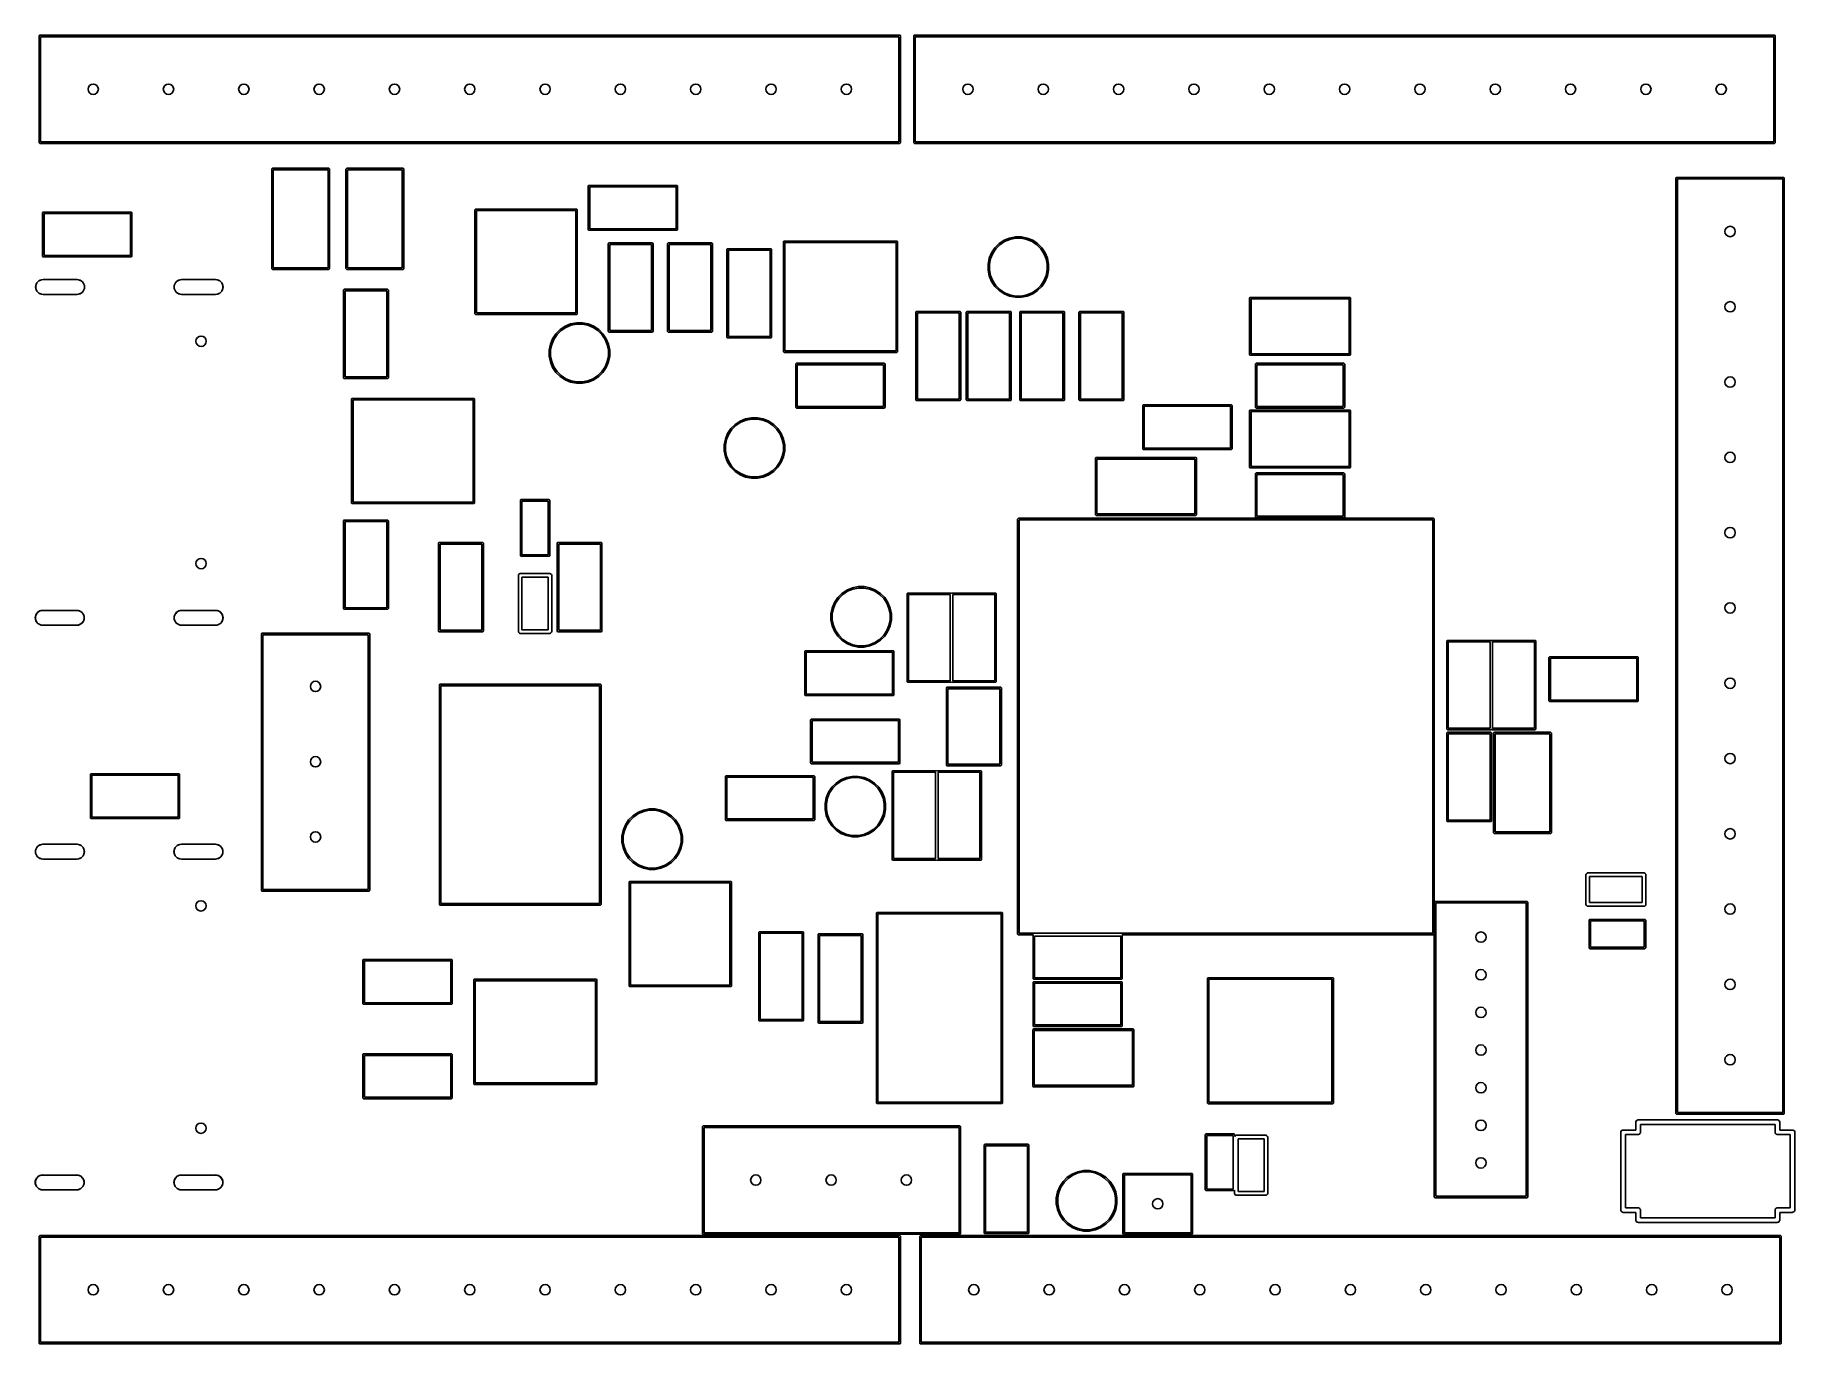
# Model space of a CAD drawing. Extents: x 2.12 to 4.46, y -4.74 to -3.
import ezdxf

# ---------------------------------------------------------------- set-up
doc = ezdxf.new("R2010")
doc.units = 0
doc.header["$MEASUREMENT"] = 0
doc.layers.add('BLACK', color=7, linetype='CONTINUOUS')

msp = doc.modelspace()

# ---------------------------------------------------------------- linework, layer by layer
at = {"layer": 'BLACK', "linetype": 'CONTINUOUS'}
for p, q in [((2.125, -3), (2.1251, -2.9996)), ((2.125, -3.1417), (2.125, -3)), ((2.1251, -2.9996), (2.1256, -2.9991)), ((2.1256, -2.9991), (2.126, -2.999)), ((2.126, -2.999), (3.2677, -2.999)), ((2.127, -3.001), (2.127, -3.1407)), ((3.2667, -3.001), (2.127, -3.001)), ((3.2667, -3.1407), (3.2667, -3.001)), ((3.2677, -2.999), (3.2681, -2.9991)), ((3.2681, -2.9991), (3.2686, -2.9996)), ((3.2686, -2.9996), (3.2687, -3)), ((3.2687, -3), (3.2687, -3.1417)), ((3.2864, -3), (3.2865, -2.9996)), ((3.2864, -3.1417), (3.2864, -3)), ((3.2865, -2.9996), (3.287, -2.9991)), ((3.287, -2.9991), (3.2874, -2.999)), ((3.2874, -2.999), (4.4291, -2.999)), ((3.2884, -3.001), (3.2884, -3.1407)), ((4.4281, -3.001), (3.2884, -3.001)), ((4.4281, -3.1407), (4.4281, -3.001)), ((4.4291, -2.999), (4.4295, -2.9991)), ((4.4295, -2.9991), (4.43, -2.9996)), ((4.43, -2.9996), (4.4301, -3)), ((4.4301, -3), (4.4301, -3.1417)), ((2.1251, -3.1421), (2.125, -3.1417)), ((2.1256, -3.1426), (2.1251, -3.1421)), ((2.126, -3.1427), (2.1256, -3.1426)), ((3.2677, -3.1427), (2.126, -3.1427)), ((2.127, -3.1407), (3.2667, -3.1407)), ((3.2681, -3.1426), (3.2677, -3.1427)), ((3.2686, -3.1421), (3.2681, -3.1426)), ((3.2687, -3.1417), (3.2686, -3.1421)), ((3.2865, -3.1421), (3.2864, -3.1417)), ((3.287, -3.1426), (3.2865, -3.1421)), ((3.2874, -3.1427), (3.287, -3.1426)), ((4.4291, -3.1427), (3.2874, -3.1427)), ((3.2884, -3.1407), (4.4281, -3.1407)), ((4.4295, -3.1426), (4.4291, -3.1427)), ((4.43, -3.1421), (4.4295, -3.1426)), ((4.4301, -3.1417), (4.43, -3.1421)), ((2.4341, -3.1764), (2.4347, -3.1759)), ((2.4341, -3.1768), (2.4341, -3.1764)), ((2.4341, -3.3091), (2.4341, -3.1768)), ((2.4347, -3.1759), (2.435, -3.1758)), ((2.435, -3.1758), (2.5098, -3.1758)), ((2.5098, -3.1758), (2.5102, -3.1759)), ((2.5102, -3.1759), (2.5108, -3.1764)), ((2.5108, -3.1764), (2.5108, -3.1768)), ((2.5108, -3.1768), (2.5108, -3.3091)), ((2.5325, -3.1768), (2.5326, -3.1764)), ((2.5325, -3.3091), (2.5325, -3.1768)), ((2.5326, -3.1764), (2.5331, -3.1759)), ((2.5331, -3.1759), (2.5335, -3.1758)), ((2.5335, -3.1758), (2.6083, -3.1758)), ((2.6083, -3.1758), (2.6086, -3.1759)), ((2.6086, -3.1759), (2.6092, -3.1764)), ((2.6092, -3.1764), (2.6093, -3.1768)), ((2.6093, -3.1768), (2.6093, -3.3091)), ((2.436, -3.1778), (2.436, -3.3081)), ((2.5089, -3.1778), (2.436, -3.1778)), ((2.5089, -3.3081), (2.5089, -3.1778)), ((2.5344, -3.1778), (2.5344, -3.3081)), ((2.6073, -3.1778), (2.5344, -3.1778)), ((2.6073, -3.3081), (2.6073, -3.1778)), ((2.8541, -3.1996), (2.8542, -3.1992)), ((2.8541, -3.2571), (2.8541, -3.1996)), ((2.8542, -3.1992), (2.8547, -3.1987)), ((2.8547, -3.1987), (2.8551, -3.1986)), ((2.8551, -3.1986), (2.9717, -3.1986)), ((2.9717, -3.1986), (2.972, -3.1987)), ((2.972, -3.1987), (2.9726, -3.1992)), ((2.9726, -3.1992), (2.9726, -3.1996)), ((2.9726, -3.1996), (2.9726, -3.2571)), ((4.2982, -3.189), (4.2983, -3.1886)), ((4.2982, -4.4311), (4.2982, -3.189)), ((4.2983, -3.1886), (4.2988, -3.1881)), ((4.2988, -3.1881), (4.2992, -3.188)), ((4.2992, -3.188), (4.4409, -3.188)), ((4.3002, -3.19), (4.3002, -4.4301)), ((4.44, -3.19), (4.3002, -3.19)), ((4.44, -4.4301), (4.44, -3.19)), ((4.4409, -3.188), (4.4413, -3.1881)), ((4.4413, -3.1881), (4.4419, -3.1886)), ((4.4419, -3.1886), (4.4419, -3.189)), ((4.4419, -3.189), (4.4419, -4.4311)), ((2.8561, -3.2006), (2.8561, -3.2561)), ((2.9707, -3.2006), (2.8561, -3.2006)), ((2.9707, -3.2561), (2.9707, -3.2006)), ((2.1297, -3.235), (2.1298, -3.2347)), ((2.1297, -3.2925), (2.1297, -3.235)), ((2.1298, -3.2347), (2.1303, -3.2341)), ((2.1303, -3.2341), (2.1307, -3.2341)), ((2.1307, -3.2341), (2.2472, -3.2341)), ((2.1317, -3.236), (2.1317, -3.2915)), ((2.2463, -3.236), (2.1317, -3.236)), ((2.2463, -3.2915), (2.2463, -3.236)), ((2.2472, -3.2341), (2.2476, -3.2341)), ((2.2476, -3.2341), (2.2482, -3.2347)), ((2.2482, -3.2347), (2.2482, -3.235)), ((2.2482, -3.235), (2.2482, -3.2925)), ((2.7037, -3.2312), (2.7038, -3.2308)), ((2.7037, -3.369), (2.7037, -3.2312)), ((2.7038, -3.2308), (2.7043, -3.2302)), ((2.7043, -3.2302), (2.7047, -3.2302)), ((2.7047, -3.2302), (2.8386, -3.2302)), ((2.7057, -3.2321), (2.7057, -3.368)), ((2.8376, -3.2321), (2.7057, -3.2321)), ((2.8376, -3.368), (2.8376, -3.2321)), ((2.8386, -3.2302), (2.839, -3.2302)), ((2.839, -3.2302), (2.8395, -3.2308)), ((2.8395, -3.2308), (2.8396, -3.2312)), ((2.8396, -3.2312), (2.8396, -3.369)), ((2.8542, -3.2575), (2.8541, -3.2571)), ((2.8547, -3.258), (2.8542, -3.2575)), ((2.8551, -3.2581), (2.8547, -3.258)), ((2.9717, -3.2581), (2.8551, -3.2581)), ((2.8561, -3.2561), (2.9707, -3.2561)), ((2.972, -3.258), (2.9717, -3.2581)), ((2.9726, -3.2575), (2.972, -3.258)), ((2.9726, -3.2571), (2.9726, -3.2575)), ((3.4062, -3.2715), (3.4135, -3.2685)), ((3.414, -3.2702), (3.407, -3.2731)), ((3.4135, -3.2685), (3.4212, -3.2669)), ((3.4214, -3.2687), (3.414, -3.2702)), ((3.4212, -3.2669), (3.4292, -3.2669)), ((3.429, -3.2687), (3.4214, -3.2687)), ((3.4364, -3.2702), (3.429, -3.2687)), ((3.4292, -3.2669), (3.4369, -3.2685)), ((3.4434, -3.2731), (3.4364, -3.2702)), ((3.4369, -3.2685), (3.4442, -3.2715)), ((2.1298, -3.2929), (2.1297, -3.2925)), ((2.1303, -3.2934), (2.1298, -3.2929)), ((2.1307, -3.2935), (2.1303, -3.2934)), ((2.2472, -3.2935), (2.1307, -3.2935)), ((2.1317, -3.2915), (2.2463, -3.2915)), ((2.2476, -3.2934), (2.2472, -3.2935)), ((2.2482, -3.2929), (2.2476, -3.2934)), ((2.2482, -3.2925), (2.2482, -3.2929)), ((2.8807, -3.2759), (2.8808, -3.2755)), ((2.8807, -3.3924), (2.8807, -3.2759)), ((2.8808, -3.2755), (2.8813, -3.275)), ((2.8813, -3.275), (2.8817, -3.2749)), ((2.8817, -3.2749), (2.9392, -3.2749)), ((2.8827, -3.2769), (2.8827, -3.3914)), ((2.9382, -3.2769), (2.8827, -3.2769)), ((2.9382, -3.3914), (2.9382, -3.2769)), ((2.9392, -3.2749), (2.9395, -3.275)), ((2.9395, -3.275), (2.9401, -3.2755)), ((2.9401, -3.2755), (2.9402, -3.2759)), ((2.9402, -3.2759), (2.9402, -3.3924)), ((2.9594, -3.2759), (2.9595, -3.2755)), ((2.9594, -3.3924), (2.9594, -3.2759)), ((2.9595, -3.2755), (2.9601, -3.275)), ((2.9601, -3.275), (2.9604, -3.2749)), ((2.9604, -3.2749), (3.0179, -3.2749)), ((2.9614, -3.2769), (2.9614, -3.3914)), ((3.0169, -3.2769), (2.9614, -3.2769)), ((3.0169, -3.3914), (3.0169, -3.2769)), ((3.0179, -3.2749), (3.0183, -3.275)), ((3.0183, -3.275), (3.0188, -3.2755)), ((3.0188, -3.2755), (3.0189, -3.2759)), ((3.0189, -3.2759), (3.0189, -3.3924)), ((3.0382, -3.2836), (3.0383, -3.2832)), ((3.0382, -3.4001), (3.0382, -3.2836)), ((3.0383, -3.2832), (3.0388, -3.2827)), ((3.0388, -3.2827), (3.0392, -3.2826)), ((3.0392, -3.2826), (3.0967, -3.2826)), ((3.0402, -3.2845), (3.0402, -3.3991)), ((3.0957, -3.2845), (3.0402, -3.2845)), ((3.0957, -3.3991), (3.0957, -3.2845)), ((3.0967, -3.2826), (3.097, -3.2827)), ((3.097, -3.2827), (3.0976, -3.2832)), ((3.0976, -3.2832), (3.0976, -3.2836)), ((3.0976, -3.2836), (3.0976, -3.4001)), ((3.1132, -3.2736), (3.1133, -3.2732)), ((3.1132, -3.4193), (3.1132, -3.2736)), ((3.1133, -3.2732), (3.1138, -3.2727)), ((3.1138, -3.2727), (3.1142, -3.2726)), ((3.1142, -3.2726), (3.2638, -3.2726)), ((3.1152, -3.2746), (3.1152, -3.4183)), ((3.2628, -3.2746), (3.1152, -3.2746)), ((3.2628, -3.4183), (3.2628, -3.2746)), ((3.2638, -3.2726), (3.2642, -3.2727)), ((3.2642, -3.2727), (3.2647, -3.2732)), ((3.2647, -3.2732), (3.2648, -3.2736)), ((3.2648, -3.2736), (3.2648, -3.4193)), ((3.3866, -3.2954), (3.3896, -3.2881)), ((3.3912, -3.2889), (3.3883, -3.2959)), ((3.3896, -3.2881), (3.394, -3.2815)), ((3.3954, -3.2826), (3.3912, -3.2889)), ((3.394, -3.2815), (3.3996, -3.2759)), ((3.4007, -3.2773), (3.3954, -3.2826)), ((3.3996, -3.2759), (3.4062, -3.2715)), ((3.407, -3.2731), (3.4007, -3.2773)), ((3.4497, -3.2773), (3.4434, -3.2731)), ((3.4442, -3.2715), (3.4508, -3.2759)), ((3.455, -3.2826), (3.4497, -3.2773)), ((3.4508, -3.2759), (3.4564, -3.2815)), ((3.4592, -3.2889), (3.455, -3.2826)), ((3.4564, -3.2815), (3.4608, -3.2881)), ((3.4621, -3.2959), (3.4592, -3.2889)), ((3.4608, -3.2881), (3.4638, -3.2954)), ((2.4341, -3.3095), (2.4341, -3.3091)), ((2.4347, -3.31), (2.4341, -3.3095)), ((2.435, -3.3101), (2.4347, -3.31)), ((2.5098, -3.3101), (2.435, -3.3101)), ((2.436, -3.3081), (2.5089, -3.3081)), ((2.5102, -3.31), (2.5098, -3.3101)), ((2.5108, -3.3095), (2.5102, -3.31)), ((2.5108, -3.3091), (2.5108, -3.3095)), ((2.5326, -3.3095), (2.5325, -3.3091)), ((2.5331, -3.31), (2.5326, -3.3095)), ((2.5335, -3.3101), (2.5331, -3.31)), ((2.6083, -3.3101), (2.5335, -3.3101)), ((2.5344, -3.3081), (2.6073, -3.3081)), ((2.6086, -3.31), (2.6083, -3.3101)), ((2.6092, -3.3095), (2.6086, -3.31)), ((2.6093, -3.3091), (2.6092, -3.3095)), ((3.385, -3.3031), (3.3866, -3.2954)), ((3.385, -3.3033), (3.385, -3.3031)), ((3.385, -3.311), (3.385, -3.3033)), ((3.3866, -3.3188), (3.385, -3.311)), ((3.3883, -3.2959), (3.3868, -3.3033)), ((3.3868, -3.3033), (3.3868, -3.3109)), ((3.3868, -3.3109), (3.3883, -3.3183)), ((3.4636, -3.3033), (3.4621, -3.2959)), ((3.4621, -3.3183), (3.4636, -3.3109)), ((3.4636, -3.3109), (3.4636, -3.3033)), ((3.4638, -3.2954), (3.4654, -3.3031)), ((3.4654, -3.311), (3.4638, -3.3188)), ((3.4654, -3.3031), (3.4654, -3.311)), ((2.1207, -3.3316), (2.1221, -3.3281)), ((2.1207, -3.3354), (2.1207, -3.3316)), ((2.1221, -3.339), (2.1207, -3.3354)), ((2.1221, -3.3281), (2.1248, -3.3253)), ((2.1248, -3.3417), (2.1221, -3.339)), ((2.1248, -3.3253), (2.1284, -3.3239)), ((2.1284, -3.3239), (2.1303, -3.3237)), ((2.1303, -3.3237), (2.1756, -3.3237)), ((2.1756, -3.3237), (2.1303, -3.3237)), ((2.1756, -3.3237), (2.1775, -3.3239)), ((2.1775, -3.3239), (2.1811, -3.3253)), ((2.1811, -3.3253), (2.1838, -3.3281)), ((2.1838, -3.339), (2.1811, -3.3417)), ((2.1838, -3.3281), (2.1852, -3.3316)), ((2.1852, -3.3354), (2.1838, -3.339)), ((2.1852, -3.3316), (2.1852, -3.3354)), ((2.3045, -3.3316), (2.306, -3.3281)), ((2.3045, -3.3354), (2.3045, -3.3316)), ((2.306, -3.339), (2.3045, -3.3354)), ((2.306, -3.3281), (2.3087, -3.3253)), ((2.3087, -3.3417), (2.306, -3.339)), ((2.3087, -3.3253), (2.3122, -3.3239)), ((2.3122, -3.3239), (2.3142, -3.3237)), ((2.3142, -3.3237), (2.3594, -3.3237)), ((2.3594, -3.3237), (2.3142, -3.3237)), ((2.3594, -3.3237), (2.3614, -3.3239)), ((2.3614, -3.3239), (2.3649, -3.3253)), ((2.3649, -3.3253), (2.3676, -3.3281)), ((2.3676, -3.339), (2.3649, -3.3417)), ((2.3676, -3.3281), (2.3691, -3.3316)), ((2.3691, -3.3354), (2.3676, -3.339)), ((2.3691, -3.3316), (2.3691, -3.3354)), ((2.5293, -3.3375), (2.5294, -3.3371)), ((2.5293, -3.454), (2.5293, -3.3375)), ((2.5294, -3.3371), (2.5299, -3.3366)), ((2.5299, -3.3366), (2.5303, -3.3365)), ((2.5303, -3.3365), (2.5878, -3.3365)), ((2.5313, -3.3384), (2.5313, -3.453)), ((2.5868, -3.3384), (2.5313, -3.3384)), ((2.5868, -3.453), (2.5868, -3.3384)), ((2.5878, -3.3365), (2.5882, -3.3366)), ((2.5882, -3.3366), (2.5887, -3.3371)), ((2.5887, -3.3371), (2.5888, -3.3375)), ((2.5888, -3.3375), (2.5888, -3.454)), ((3.3896, -3.3261), (3.3866, -3.3188)), ((3.3883, -3.3183), (3.3912, -3.3253)), ((3.394, -3.3327), (3.3896, -3.3261)), ((3.3912, -3.3253), (3.3954, -3.3316)), ((3.3996, -3.3383), (3.394, -3.3327)), ((3.3954, -3.3316), (3.4007, -3.3369)), ((3.4062, -3.3427), (3.3996, -3.3383)), ((3.4007, -3.3369), (3.407, -3.3411)), ((3.4434, -3.3411), (3.4497, -3.3369)), ((3.4508, -3.3383), (3.4442, -3.3427)), ((3.4497, -3.3369), (3.455, -3.3316)), ((3.4564, -3.3327), (3.4508, -3.3383)), ((3.455, -3.3316), (3.4592, -3.3253)), ((3.4608, -3.3261), (3.4564, -3.3327)), ((3.4592, -3.3253), (3.4621, -3.3183)), ((3.4638, -3.3188), (3.4608, -3.3261)), ((2.1284, -3.3432), (2.1248, -3.3417)), ((2.1303, -3.3434), (2.1284, -3.3432)), ((2.1756, -3.3434), (2.1303, -3.3434)), ((2.1303, -3.3434), (2.1756, -3.3434)), ((2.1775, -3.3432), (2.1756, -3.3434)), ((2.1811, -3.3417), (2.1775, -3.3432)), ((2.3122, -3.3432), (2.3087, -3.3417)), ((2.3142, -3.3434), (2.3122, -3.3432)), ((2.3594, -3.3434), (2.3142, -3.3434)), ((2.3142, -3.3434), (2.3594, -3.3434)), ((2.3614, -3.3432), (2.3594, -3.3434)), ((2.3649, -3.3417), (2.3614, -3.3432)), ((3.4135, -3.3457), (3.4062, -3.3427)), ((3.407, -3.3411), (3.414, -3.344)), ((3.4212, -3.3472), (3.4135, -3.3457)), ((3.414, -3.344), (3.4214, -3.3455)), ((3.4292, -3.3472), (3.4212, -3.3472)), ((3.4214, -3.3455), (3.429, -3.3455)), ((3.429, -3.3455), (3.4364, -3.344)), ((3.4369, -3.3457), (3.4292, -3.3472)), ((3.4364, -3.344), (3.4434, -3.3411)), ((3.4442, -3.3427), (3.4369, -3.3457)), ((3.7321, -3.3484), (3.7322, -3.348)), ((3.7321, -3.4232), (3.7321, -3.3484)), ((3.7322, -3.348), (3.7327, -3.3475)), ((3.7327, -3.3475), (3.7331, -3.3474)), ((3.7331, -3.3474), (3.8654, -3.3474)), ((3.7341, -3.3494), (3.7341, -3.4222)), ((3.8644, -3.3494), (3.7341, -3.3494)), ((3.8644, -3.4222), (3.8644, -3.3494)), ((3.8654, -3.3474), (3.8657, -3.3475)), ((3.8657, -3.3475), (3.8663, -3.348)), ((3.8663, -3.348), (3.8663, -3.3484)), ((3.8663, -3.3484), (3.8663, -3.4232)), ((2.7038, -3.3693), (2.7037, -3.369)), ((2.7043, -3.3699), (2.7038, -3.3693)), ((2.7047, -3.3699), (2.7043, -3.3699)), ((2.8386, -3.3699), (2.7047, -3.3699)), ((2.7057, -3.368), (2.8376, -3.368)), ((2.8169, -3.3901), (2.8235, -3.3857)), ((2.8243, -3.3872), (2.8181, -3.3914)), ((2.8235, -3.3857), (2.8308, -3.3826)), ((2.8313, -3.3843), (2.8243, -3.3872)), ((2.8308, -3.3826), (2.8386, -3.3811)), ((2.8387, -3.3829), (2.8313, -3.3843)), ((2.839, -3.3699), (2.8386, -3.3699)), ((2.8386, -3.3811), (2.8465, -3.3811)), ((2.8463, -3.3829), (2.8387, -3.3829)), ((2.8395, -3.3693), (2.839, -3.3699)), ((2.8396, -3.369), (2.8395, -3.3693)), ((2.8537, -3.3843), (2.8463, -3.3829)), ((2.8465, -3.3811), (2.8542, -3.3826)), ((2.8607, -3.3872), (2.8537, -3.3843)), ((2.8542, -3.3826), (2.8615, -3.3857)), ((2.867, -3.3914), (2.8607, -3.3872)), ((2.8615, -3.3857), (2.8681, -3.3901)), ((3.2892, -3.3666), (3.2898, -3.366)), ((3.2892, -3.3669), (3.2892, -3.3666)), ((3.2892, -3.4835), (3.2892, -3.3669)), ((3.2898, -3.366), (3.2902, -3.3659)), ((3.2902, -3.3659), (3.3476, -3.3659)), ((3.2911, -3.3679), (3.2911, -3.4825)), ((3.3467, -3.3679), (3.2911, -3.3679)), ((3.3467, -3.4825), (3.3467, -3.3679)), ((3.3476, -3.3659), (3.348, -3.366)), ((3.348, -3.366), (3.3485, -3.3666)), ((3.3485, -3.3666), (3.3486, -3.3669)), ((3.3486, -3.3669), (3.3486, -3.4835)), ((3.3561, -3.3669), (3.3562, -3.3666)), ((3.3561, -3.4835), (3.3561, -3.3669)), ((3.3562, -3.3666), (3.3567, -3.366)), ((3.3567, -3.366), (3.3571, -3.3659)), ((3.3571, -3.3659), (3.4146, -3.3659)), ((3.3581, -3.3679), (3.3581, -3.4825)), ((3.4136, -3.3679), (3.3581, -3.3679)), ((3.4136, -3.4825), (3.4136, -3.3679)), ((3.4146, -3.3659), (3.4149, -3.366)), ((3.4149, -3.366), (3.4155, -3.3666)), ((3.4155, -3.3666), (3.4156, -3.3669)), ((3.4156, -3.3669), (3.4156, -3.4835)), ((3.427, -3.3666), (3.4276, -3.366)), ((3.427, -3.3669), (3.427, -3.3666)), ((3.427, -3.4835), (3.427, -3.3669)), ((3.4276, -3.366), (3.428, -3.3659)), ((3.428, -3.3659), (3.4854, -3.3659)), ((3.4289, -3.3679), (3.4289, -3.4825)), ((3.4844, -3.3679), (3.4289, -3.3679)), ((3.4844, -3.4825), (3.4844, -3.3679)), ((3.4854, -3.3659), (3.4858, -3.366)), ((3.4858, -3.366), (3.4863, -3.3666)), ((3.4863, -3.3666), (3.4864, -3.3669)), ((3.4864, -3.3669), (3.4864, -3.4835)), ((3.5057, -3.3669), (3.5058, -3.3666)), ((3.5057, -3.4835), (3.5057, -3.3669)), ((3.5058, -3.3666), (3.5063, -3.366)), ((3.5063, -3.366), (3.5067, -3.3659)), ((3.5067, -3.3659), (3.5642, -3.3659)), ((3.5077, -3.3679), (3.5077, -3.4825)), ((3.5632, -3.3679), (3.5077, -3.3679)), ((3.5632, -3.4825), (3.5632, -3.3679)), ((3.5642, -3.3659), (3.5645, -3.366)), ((3.5645, -3.366), (3.5651, -3.3666)), ((3.5651, -3.3666), (3.5652, -3.3669)), ((3.5652, -3.3669), (3.5652, -3.4835)), ((2.8024, -3.4173), (2.8039, -3.4095)), ((2.8039, -3.4095), (2.8069, -3.4022)), ((2.8056, -3.4101), (2.8041, -3.4175)), ((2.8085, -3.4031), (2.8056, -3.4101)), ((2.8069, -3.4022), (2.8113, -3.3957)), ((2.8127, -3.3968), (2.8085, -3.4031)), ((2.8113, -3.3957), (2.8169, -3.3901)), ((2.8181, -3.3914), (2.8127, -3.3968)), ((2.8723, -3.3968), (2.867, -3.3914)), ((2.8681, -3.3901), (2.8737, -3.3957)), ((2.8765, -3.4031), (2.8723, -3.3968)), ((2.8737, -3.3957), (2.8781, -3.4022)), ((2.8794, -3.4101), (2.8765, -3.4031)), ((2.8781, -3.4022), (2.8811, -3.4095)), ((2.8809, -3.4175), (2.8794, -3.4101)), ((2.8808, -3.3928), (2.8807, -3.3924)), ((2.8813, -3.3933), (2.8808, -3.3928)), ((2.8811, -3.4095), (2.8827, -3.4173)), ((2.8817, -3.3934), (2.8813, -3.3933)), ((2.9392, -3.3934), (2.8817, -3.3934)), ((2.8827, -3.3914), (2.9382, -3.3914)), ((2.9395, -3.3933), (2.9392, -3.3934)), ((2.9401, -3.3928), (2.9395, -3.3933)), ((2.9402, -3.3924), (2.9401, -3.3928)), ((2.9595, -3.3928), (2.9594, -3.3924)), ((2.9601, -3.3933), (2.9595, -3.3928)), ((2.9604, -3.3934), (2.9601, -3.3933)), ((3.0179, -3.3934), (2.9604, -3.3934)), ((2.9614, -3.3914), (3.0169, -3.3914)), ((3.0183, -3.3933), (3.0179, -3.3934)), ((3.0188, -3.3928), (3.0183, -3.3933)), ((3.0189, -3.3924), (3.0188, -3.3928)), ((3.0383, -3.4005), (3.0382, -3.4001)), ((3.0388, -3.401), (3.0383, -3.4005)), ((3.0392, -3.4011), (3.0388, -3.401)), ((3.0967, -3.4011), (3.0392, -3.4011)), ((3.0402, -3.3991), (3.0957, -3.3991)), ((3.097, -3.401), (3.0967, -3.4011)), ((3.0976, -3.4005), (3.097, -3.401)), ((3.0976, -3.4001), (3.0976, -3.4005)), ((2.8024, -3.4175), (2.8024, -3.4173)), ((2.8024, -3.4252), (2.8024, -3.4175)), ((2.8039, -3.433), (2.8024, -3.4252)), ((2.8069, -3.4403), (2.8039, -3.433)), ((2.8041, -3.4175), (2.8041, -3.425)), ((2.8041, -3.425), (2.8056, -3.4325)), ((2.8056, -3.4325), (2.8085, -3.4394)), ((2.8765, -3.4394), (2.8794, -3.4325)), ((2.8811, -3.433), (2.8781, -3.4403)), ((2.8794, -3.4325), (2.8809, -3.425)), ((2.8809, -3.425), (2.8809, -3.4175)), ((2.8827, -3.4252), (2.8811, -3.433)), ((2.8827, -3.4173), (2.8827, -3.4252)), ((3.1133, -3.4197), (3.1132, -3.4193)), ((3.1138, -3.4202), (3.1133, -3.4197)), ((3.1142, -3.4203), (3.1138, -3.4202)), ((3.2638, -3.4203), (3.1142, -3.4203)), ((3.1152, -3.4183), (3.2628, -3.4183)), ((3.2642, -3.4202), (3.2638, -3.4203)), ((3.2647, -3.4197), (3.2642, -3.4202)), ((3.2648, -3.4193), (3.2647, -3.4197)), ((3.7322, -3.4236), (3.7321, -3.4232)), ((3.7327, -3.4241), (3.7322, -3.4236)), ((3.7331, -3.4242), (3.7327, -3.4241)), ((3.8654, -3.4242), (3.7331, -3.4242)), ((3.7341, -3.4222), (3.8644, -3.4222)), ((3.8657, -3.4241), (3.8654, -3.4242)), ((3.8663, -3.4236), (3.8657, -3.4241)), ((3.8663, -3.4232), (3.8663, -3.4236)), ((2.5294, -3.4544), (2.5293, -3.454)), ((2.5299, -3.4549), (2.5294, -3.4544)), ((2.5303, -3.455), (2.5299, -3.4549)), ((2.5878, -3.455), (2.5303, -3.455)), ((2.5313, -3.453), (2.5868, -3.453)), ((2.5882, -3.4549), (2.5878, -3.455)), ((2.5887, -3.4544), (2.5882, -3.4549)), ((2.5888, -3.454), (2.5887, -3.4544)), ((2.8113, -3.4469), (2.8069, -3.4403)), ((2.8085, -3.4394), (2.8127, -3.4457)), ((2.8169, -3.4525), (2.8113, -3.4469)), ((2.8127, -3.4457), (2.8181, -3.4511)), ((2.8235, -3.4568), (2.8169, -3.4525)), ((2.8181, -3.4511), (2.8243, -3.4553)), ((2.8308, -3.4599), (2.8235, -3.4568)), ((2.8243, -3.4553), (2.8313, -3.4582)), ((2.8537, -3.4582), (2.8607, -3.4553)), ((2.8615, -3.4568), (2.8542, -3.4599)), ((2.8607, -3.4553), (2.867, -3.4511)), ((2.8681, -3.4525), (2.8615, -3.4568)), ((2.867, -3.4511), (2.8723, -3.4457)), ((2.8737, -3.4469), (2.8681, -3.4525)), ((2.8723, -3.4457), (2.8765, -3.4394)), ((2.8781, -3.4403), (2.8737, -3.4469)), ((3.1297, -3.4358), (3.1298, -3.4355)), ((3.1297, -3.4933), (3.1297, -3.4358)), ((3.1298, -3.4355), (3.1303, -3.4349)), ((3.1303, -3.4349), (3.1307, -3.4348)), ((3.1307, -3.4348), (3.2472, -3.4348)), ((3.1317, -3.4368), (3.1317, -3.4923)), ((3.2463, -3.4368), (3.1317, -3.4368)), ((3.2463, -3.4923), (3.2463, -3.4368)), ((3.2472, -3.4348), (3.2476, -3.4349)), ((3.2476, -3.4349), (3.2482, -3.4355)), ((3.2482, -3.4355), (3.2482, -3.4358)), ((3.2482, -3.4358), (3.2482, -3.4933)), ((3.74, -3.4355), (3.7406, -3.4349)), ((3.74, -3.4358), (3.74, -3.4355)), ((3.74, -3.4933), (3.74, -3.4358)), ((3.7406, -3.4349), (3.7409, -3.4348)), ((3.7409, -3.4348), (3.8575, -3.4348)), ((3.7419, -3.4368), (3.7419, -3.4923)), ((3.8565, -3.4368), (3.7419, -3.4368)), ((3.8565, -3.4923), (3.8565, -3.4368)), ((3.8575, -3.4348), (3.8579, -3.4349)), ((3.8579, -3.4349), (3.8584, -3.4355)), ((3.8584, -3.4355), (3.8585, -3.4358)), ((3.8585, -3.4358), (3.8585, -3.4933)), ((2.8386, -3.4614), (2.8308, -3.4599)), ((2.8313, -3.4582), (2.8387, -3.4596)), ((2.8465, -3.4614), (2.8386, -3.4614)), ((2.8387, -3.4596), (2.8463, -3.4596)), ((2.8463, -3.4596), (2.8537, -3.4582)), ((2.8542, -3.4599), (2.8465, -3.4614)), ((2.5399, -3.4823), (2.54, -3.482)), ((2.5399, -3.6201), (2.5399, -3.4823)), ((2.54, -3.482), (2.5405, -3.4814)), ((2.5405, -3.4814), (2.5409, -3.4814)), ((2.5409, -3.4814), (2.7023, -3.4814)), ((2.5419, -3.4833), (2.5419, -3.6192)), ((2.7013, -3.4833), (2.5419, -3.4833)), ((2.7013, -3.6192), (2.7013, -3.4833)), ((2.7023, -3.4814), (2.7027, -3.4814)), ((2.7027, -3.4814), (2.7032, -3.482)), ((2.7032, -3.482), (2.7033, -3.4823)), ((2.7033, -3.4823), (2.7033, -3.6201)), ((3.1298, -3.4937), (3.1297, -3.4933)), ((3.1303, -3.4942), (3.1298, -3.4937)), ((3.1307, -3.4943), (3.1303, -3.4942)), ((3.2472, -3.4943), (3.1307, -3.4943)), ((3.1317, -3.4923), (3.2463, -3.4923)), ((3.2476, -3.4942), (3.2472, -3.4943)), ((3.2482, -3.4937), (3.2476, -3.4942)), ((3.2482, -3.4933), (3.2482, -3.4937)), ((3.2892, -3.4838), (3.2892, -3.4835)), ((3.2898, -3.4844), (3.2892, -3.4838)), ((3.2902, -3.4844), (3.2898, -3.4844)), ((3.3476, -3.4844), (3.2902, -3.4844)), ((3.2911, -3.4825), (3.3467, -3.4825)), ((3.348, -3.4844), (3.3476, -3.4844)), ((3.3485, -3.4838), (3.348, -3.4844)), ((3.3486, -3.4835), (3.3485, -3.4838)), ((3.3562, -3.4838), (3.3561, -3.4835)), ((3.3567, -3.4844), (3.3562, -3.4838)), ((3.3571, -3.4844), (3.3567, -3.4844)), ((3.4146, -3.4844), (3.3571, -3.4844)), ((3.3581, -3.4825), (3.4136, -3.4825)), ((3.4149, -3.4844), (3.4146, -3.4844)), ((3.4155, -3.4838), (3.4149, -3.4844)), ((3.4156, -3.4835), (3.4155, -3.4838)), ((3.427, -3.4838), (3.427, -3.4835)), ((3.4276, -3.4844), (3.427, -3.4838)), ((3.428, -3.4844), (3.4276, -3.4844)), ((3.4854, -3.4844), (3.428, -3.4844)), ((3.4289, -3.4825), (3.4844, -3.4825)), ((3.4858, -3.4844), (3.4854, -3.4844)), ((3.4863, -3.4838), (3.4858, -3.4844)), ((3.4864, -3.4835), (3.4863, -3.4838)), ((3.5058, -3.4838), (3.5057, -3.4835)), ((3.5063, -3.4844), (3.5058, -3.4838)), ((3.5067, -3.4844), (3.5063, -3.4844)), ((3.5642, -3.4844), (3.5067, -3.4844)), ((3.5077, -3.4825), (3.5632, -3.4825)), ((3.5645, -3.4844), (3.5642, -3.4844)), ((3.5651, -3.4838), (3.5645, -3.4844)), ((3.5652, -3.4835), (3.5651, -3.4838)), ((3.5904, -3.4906), (3.591, -3.49)), ((3.5904, -3.4909), (3.5904, -3.4906)), ((3.5904, -3.5484), (3.5904, -3.4909)), ((3.591, -3.49), (3.5913, -3.49)), ((3.5913, -3.49), (3.7079, -3.49)), ((3.5923, -3.4919), (3.5923, -3.5474)), ((3.7069, -3.4919), (3.5923, -3.4919)), ((3.7069, -3.5474), (3.7069, -3.4919)), ((3.7079, -3.49), (3.7083, -3.49)), ((3.7083, -3.49), (3.7088, -3.4906)), ((3.7088, -3.4906), (3.7089, -3.4909)), ((3.7089, -3.4909), (3.7089, -3.5484)), ((3.7321, -3.498), (3.7322, -3.4977)), ((3.7321, -3.5728), (3.7321, -3.498)), ((3.7322, -3.4977), (3.7327, -3.4971)), ((3.7327, -3.4971), (3.7331, -3.497)), ((3.7331, -3.497), (3.8654, -3.497)), ((3.7341, -3.499), (3.7341, -3.5719)), ((3.8644, -3.499), (3.7341, -3.499)), ((3.74, -3.4937), (3.74, -3.4933)), ((3.7406, -3.4942), (3.74, -3.4937)), ((3.7409, -3.4943), (3.7406, -3.4942)), ((3.8575, -3.4943), (3.7409, -3.4943)), ((3.7419, -3.4923), (3.8565, -3.4923)), ((3.8579, -3.4942), (3.8575, -3.4943)), ((3.8584, -3.4937), (3.8579, -3.4942)), ((3.8585, -3.4933), (3.8584, -3.4937)), ((3.8644, -3.5719), (3.8644, -3.499)), ((3.8654, -3.497), (3.8657, -3.4971)), ((3.8657, -3.4971), (3.8663, -3.4977)), ((3.8663, -3.4977), (3.8663, -3.498)), ((3.8663, -3.498), (3.8663, -3.5728)), ((3.0392, -3.5282), (3.0436, -3.5216)), ((3.045, -3.5228), (3.0408, -3.5291)), ((3.0436, -3.5216), (3.0492, -3.516)), ((3.0503, -3.5174), (3.045, -3.5228)), ((3.0492, -3.516), (3.0558, -3.5117)), ((3.0566, -3.5132), (3.0503, -3.5174)), ((3.0558, -3.5117), (3.0631, -3.5086)), ((3.0636, -3.5103), (3.0566, -3.5132)), ((3.0631, -3.5086), (3.0708, -3.5071)), ((3.071, -3.5089), (3.0636, -3.5103)), ((3.0708, -3.5071), (3.0788, -3.5071)), ((3.0786, -3.5089), (3.071, -3.5089)), ((3.086, -3.5103), (3.0786, -3.5089)), ((3.0788, -3.5071), (3.0865, -3.5086)), ((3.093, -3.5132), (3.086, -3.5103)), ((3.0865, -3.5086), (3.0938, -3.5117)), ((3.0993, -3.5174), (3.093, -3.5132)), ((3.0938, -3.5117), (3.1004, -3.516)), ((3.1046, -3.5228), (3.0993, -3.5174)), ((3.1004, -3.516), (3.106, -3.5216)), ((3.1088, -3.5291), (3.1046, -3.5228)), ((3.106, -3.5216), (3.1104, -3.5282)), ((3.0346, -3.5433), (3.0362, -3.5355)), ((3.0346, -3.5435), (3.0346, -3.5433)), ((3.0346, -3.5512), (3.0346, -3.5435)), ((3.0362, -3.5355), (3.0392, -3.5282)), ((3.0379, -3.536), (3.0364, -3.5435)), ((3.0364, -3.5435), (3.0364, -3.551)), ((3.0408, -3.5291), (3.0379, -3.536)), ((3.1117, -3.536), (3.1088, -3.5291)), ((3.1104, -3.5282), (3.1134, -3.5355)), ((3.1132, -3.5435), (3.1117, -3.536)), ((3.1132, -3.551), (3.1132, -3.5435)), ((3.1134, -3.5355), (3.115, -3.5433)), ((3.115, -3.5433), (3.115, -3.5512)), ((3.5904, -3.5488), (3.5904, -3.5484)), ((3.591, -3.5493), (3.5904, -3.5488)), ((3.5913, -3.5494), (3.591, -3.5493)), ((3.7079, -3.5494), (3.5913, -3.5494)), ((3.5923, -3.5474), (3.7069, -3.5474)), ((3.7083, -3.5493), (3.7079, -3.5494)), ((3.7088, -3.5488), (3.7083, -3.5493)), ((3.7089, -3.5484), (3.7088, -3.5488)), ((3.0362, -3.559), (3.0346, -3.5512)), ((3.0392, -3.5663), (3.0362, -3.559)), ((3.0364, -3.551), (3.0379, -3.5584)), ((3.0379, -3.5584), (3.0408, -3.5654)), ((3.0436, -3.5728), (3.0392, -3.5663)), ((3.0408, -3.5654), (3.045, -3.5717)), ((3.0492, -3.5784), (3.0436, -3.5728)), ((3.045, -3.5717), (3.0503, -3.5771)), ((3.0993, -3.5771), (3.1046, -3.5717)), ((3.106, -3.5728), (3.1004, -3.5784)), ((3.1046, -3.5717), (3.1088, -3.5654)), ((3.1104, -3.5663), (3.106, -3.5728)), ((3.1088, -3.5654), (3.1117, -3.5584)), ((3.1134, -3.559), (3.1104, -3.5663)), ((3.1117, -3.5584), (3.1132, -3.551)), ((3.115, -3.5512), (3.1134, -3.559)), ((3.5274, -3.5606), (3.528, -3.5601)), ((3.5274, -3.561), (3.5274, -3.5606)), ((3.5274, -3.6358), (3.5274, -3.561)), ((3.528, -3.5601), (3.5283, -3.56)), ((3.5283, -3.56), (3.6606, -3.56)), ((3.5293, -3.562), (3.5293, -3.6348)), ((3.6596, -3.562), (3.5293, -3.562)), ((3.6596, -3.6348), (3.6596, -3.562)), ((3.6606, -3.56), (3.661, -3.5601)), ((3.661, -3.5601), (3.6615, -3.5606)), ((3.6615, -3.5606), (3.6616, -3.561)), ((3.6616, -3.561), (3.6616, -3.6358)), ((3.7322, -3.5732), (3.7321, -3.5728)), ((3.7327, -3.5737), (3.7322, -3.5732)), ((3.7331, -3.5738), (3.7327, -3.5737)), ((3.8654, -3.5738), (3.7331, -3.5738)), ((3.7341, -3.5719), (3.8644, -3.5719)), ((3.8657, -3.5737), (3.8654, -3.5738)), ((3.8663, -3.5732), (3.8657, -3.5737)), ((3.8663, -3.5728), (3.8663, -3.5732)), ((3.0558, -3.5828), (3.0492, -3.5784)), ((3.0503, -3.5771), (3.0566, -3.5813)), ((3.0631, -3.5859), (3.0558, -3.5828)), ((3.0566, -3.5813), (3.0636, -3.5842)), ((3.0708, -3.5874), (3.0631, -3.5859)), ((3.0636, -3.5842), (3.071, -3.5856)), ((3.0788, -3.5874), (3.0708, -3.5874)), ((3.071, -3.5856), (3.0786, -3.5856)), ((3.0786, -3.5856), (3.086, -3.5842)), ((3.0865, -3.5859), (3.0788, -3.5874)), ((3.086, -3.5842), (3.093, -3.5813)), ((3.0938, -3.5828), (3.0865, -3.5859)), ((3.093, -3.5813), (3.0993, -3.5771)), ((3.1004, -3.5784), (3.0938, -3.5828)), ((3.74, -3.5811), (3.7406, -3.5806)), ((3.74, -3.5815), (3.74, -3.5811)), ((3.74, -3.639), (3.74, -3.5815)), ((3.7406, -3.5806), (3.7409, -3.5805)), ((3.7409, -3.5805), (3.8575, -3.5805)), ((3.7419, -3.5825), (3.7419, -3.638)), ((3.8565, -3.5825), (3.7419, -3.5825)), ((3.8565, -3.638), (3.8565, -3.5825)), ((3.8575, -3.5805), (3.8579, -3.5806)), ((3.8579, -3.5806), (3.8584, -3.5811)), ((3.8584, -3.5811), (3.8585, -3.5815)), ((3.8585, -3.5815), (3.8585, -3.639)), ((2.54, -3.6205), (2.5399, -3.6201)), ((2.5405, -3.6211), (2.54, -3.6205)), ((2.5409, -3.6211), (2.5405, -3.6211)), ((2.5419, -3.6192), (2.7013, -3.6192)), ((2.7027, -3.6211), (2.7023, -3.6211)), ((2.7032, -3.6205), (2.7027, -3.6211)), ((2.7033, -3.6201), (2.7032, -3.6205)), ((2.7641, -3.6165), (2.7647, -3.6159)), ((2.7641, -3.6168), (2.7641, -3.6165)), ((2.7641, -3.6901), (2.7641, -3.6168)), ((2.7647, -3.6159), (2.7651, -3.6158)), ((2.7651, -3.6158), (2.8021, -3.6158)), ((2.766, -3.6178), (2.766, -3.6891)), ((2.8011, -3.6178), (2.766, -3.6178)), ((2.8011, -3.6891), (2.8011, -3.6178)), ((2.8021, -3.6158), (2.8024, -3.6159)), ((2.8024, -3.6159), (2.803, -3.6165)), ((2.803, -3.6165), (2.8031, -3.6168)), ((2.8031, -3.6168), (2.8031, -3.6901)), ((2.5293, -3.6441), (2.5294, -3.6437)), ((2.5293, -3.7606), (2.5293, -3.6441)), ((2.5294, -3.6437), (2.5299, -3.6431)), ((2.5299, -3.6431), (2.5303, -3.6431)), ((2.5303, -3.6431), (2.5878, -3.6431)), ((2.7023, -3.6211), (2.5409, -3.6211)), ((2.5878, -3.6431), (2.5882, -3.6431)), ((2.5882, -3.6431), (2.5887, -3.6437)), ((2.5887, -3.6437), (2.5888, -3.6441)), ((2.5888, -3.6441), (2.5888, -3.7606)), ((3.4242, -3.6417), (3.4243, -3.6414)), ((3.4242, -4.1929), (3.4242, -3.6417)), ((3.4243, -3.6414), (3.4248, -3.6408)), ((3.4248, -3.6408), (3.4252, -3.6407)), ((3.4252, -3.6407), (3.9764, -3.6407)), ((3.4262, -3.6427), (3.4262, -4.1919)), ((3.9754, -3.6427), (3.4262, -3.6427)), ((3.5274, -3.6362), (3.5274, -3.6358)), ((3.528, -3.6367), (3.5274, -3.6362)), ((3.5283, -3.6368), (3.528, -3.6367)), ((3.6606, -3.6368), (3.5283, -3.6368)), ((3.5293, -3.6348), (3.6596, -3.6348)), ((3.661, -3.6367), (3.6606, -3.6368)), ((3.6615, -3.6362), (3.661, -3.6367)), ((3.6616, -3.6358), (3.6615, -3.6362)), ((3.74, -3.6394), (3.74, -3.639)), ((3.7406, -3.6399), (3.74, -3.6394)), ((3.7409, -3.64), (3.7406, -3.6399)), ((3.8575, -3.64), (3.7409, -3.64)), ((3.7419, -3.638), (3.8565, -3.638)), ((3.8579, -3.6399), (3.8575, -3.64)), ((3.8584, -3.6394), (3.8579, -3.6399)), ((3.8585, -3.639), (3.8584, -3.6394)), ((3.9754, -4.1919), (3.9754, -3.6427)), ((3.9764, -3.6407), (3.9768, -3.6408)), ((3.9768, -3.6408), (3.9773, -3.6414)), ((3.9773, -3.6414), (3.9774, -3.6417)), ((3.9774, -3.6417), (3.9774, -4.1929)), ((2.5313, -3.645), (2.5313, -3.7596)), ((2.5868, -3.645), (2.5313, -3.645)), ((2.5868, -3.7596), (2.5868, -3.645)), ((2.6554, -3.6739), (2.6555, -3.6735)), ((2.6554, -3.7905), (2.6554, -3.6739)), ((2.6555, -3.6735), (2.656, -3.673)), ((2.656, -3.673), (2.6564, -3.6729)), ((2.6564, -3.6729), (2.7139, -3.6729)), ((2.6574, -3.6749), (2.6574, -3.7895)), ((2.7129, -3.6749), (2.6574, -3.6749)), ((2.7129, -3.7895), (2.7129, -3.6749)), ((2.7139, -3.6729), (2.7143, -3.673)), ((2.7143, -3.673), (2.7148, -3.6735)), ((2.7148, -3.6735), (2.7149, -3.6739)), ((2.7149, -3.6739), (2.7149, -3.7905)), ((2.7641, -3.6904), (2.7641, -3.6901)), ((2.7647, -3.691), (2.7641, -3.6904)), ((2.7651, -3.691), (2.7647, -3.691)), ((2.8021, -3.691), (2.7651, -3.691)), ((2.766, -3.6891), (2.8011, -3.6891)), ((2.8024, -3.691), (2.8021, -3.691)), ((2.803, -3.6904), (2.8024, -3.691)), ((2.8031, -3.6901), (2.803, -3.6904)), ((2.8129, -3.6739), (2.813, -3.6735)), ((2.8129, -3.7905), (2.8129, -3.6739)), ((2.813, -3.6735), (2.8135, -3.673)), ((2.8135, -3.673), (2.8139, -3.6729)), ((2.8139, -3.6729), (2.8714, -3.6729)), ((2.8149, -3.6749), (2.8149, -3.7895)), ((2.8704, -3.6749), (2.8149, -3.6749)), ((2.8704, -3.7895), (2.8704, -3.6749)), ((2.8714, -3.6729), (2.8717, -3.673)), ((2.8717, -3.673), (2.8723, -3.6735)), ((2.8723, -3.6735), (2.8723, -3.6739)), ((2.8723, -3.6739), (2.8723, -3.7905)), ((2.7617, -3.7155), (2.763, -3.7143)), ((2.763, -3.7143), (2.7639, -3.7141)), ((2.7639, -3.7141), (2.8032, -3.7141)), ((2.8032, -3.7141), (2.8042, -3.7143)), ((2.8042, -3.7143), (2.8054, -3.7155)), ((2.7615, -3.7164), (2.7617, -3.7155)), ((2.7615, -3.7912), (2.7615, -3.7164)), ((2.7662, -3.7188), (2.7662, -3.7889)), ((2.8009, -3.7188), (2.7662, -3.7188)), ((2.8009, -3.7889), (2.8009, -3.7188)), ((2.8054, -3.7155), (2.8056, -3.7164)), ((2.8056, -3.7164), (2.8056, -3.7912)), ((3.1909, -3.7405), (3.1975, -3.7361)), ((3.1984, -3.7376), (3.1921, -3.7418)), ((3.1975, -3.7361), (3.2048, -3.733)), ((3.2053, -3.7347), (3.1984, -3.7376)), ((3.2048, -3.733), (3.2126, -3.7315)), ((3.2128, -3.7333), (3.2053, -3.7347)), ((3.2126, -3.7315), (3.2205, -3.7315)), ((3.2203, -3.7333), (3.2128, -3.7333)), ((3.2277, -3.7347), (3.2203, -3.7333)), ((3.2205, -3.7315), (3.2282, -3.733)), ((3.2347, -3.7376), (3.2277, -3.7347)), ((3.2282, -3.733), (3.2356, -3.7361)), ((3.241, -3.7418), (3.2347, -3.7376)), ((3.2356, -3.7361), (3.2421, -3.7405)), ((2.5294, -3.761), (2.5293, -3.7606)), ((2.5299, -3.7615), (2.5294, -3.761)), ((2.5313, -3.7596), (2.5868, -3.7596)), ((2.5887, -3.761), (2.5882, -3.7615)), ((2.5888, -3.7606), (2.5887, -3.761)), ((3.1764, -3.7677), (3.1779, -3.7599)), ((3.1779, -3.7599), (3.1809, -3.7526)), ((3.1796, -3.7605), (3.1781, -3.7679)), ((3.1825, -3.7535), (3.1796, -3.7605)), ((3.1809, -3.7526), (3.1853, -3.7461)), ((3.1867, -3.7472), (3.1825, -3.7535)), ((3.1853, -3.7461), (3.1909, -3.7405)), ((3.1921, -3.7418), (3.1867, -3.7472)), ((3.2464, -3.7472), (3.241, -3.7418)), ((3.2421, -3.7405), (3.2477, -3.7461)), ((3.2506, -3.7535), (3.2464, -3.7472)), ((3.2477, -3.7461), (3.2521, -3.7526)), ((3.2534, -3.7605), (3.2506, -3.7535)), ((3.2521, -3.7526), (3.2552, -3.7599)), ((3.2549, -3.7679), (3.2534, -3.7605)), ((3.2552, -3.7599), (3.2567, -3.7677)), ((3.2774, -3.7406), (3.278, -3.74)), ((3.2774, -3.7409), (3.2774, -3.7406)), ((3.2774, -3.8575), (3.2774, -3.7409)), ((3.278, -3.74), (3.2783, -3.74)), ((3.2783, -3.74), (3.3358, -3.74)), ((3.2793, -3.7419), (3.2793, -3.8565)), ((3.3348, -3.7419), (3.2793, -3.7419)), ((3.3348, -3.8565), (3.3348, -3.7419)), ((3.3358, -3.74), (3.3362, -3.74)), ((3.3362, -3.74), (3.3366, -3.7404)), ((3.3366, -3.7404), (3.337, -3.74)), ((3.337, -3.74), (3.3374, -3.74)), ((3.3374, -3.74), (3.3949, -3.74)), ((3.3384, -3.7419), (3.3384, -3.8565)), ((3.3939, -3.7419), (3.3384, -3.7419)), ((3.3939, -3.8565), (3.3939, -3.7419)), ((3.3949, -3.74), (3.3953, -3.74)), ((3.3953, -3.74), (3.3958, -3.7406)), ((3.3958, -3.7406), (3.3959, -3.7409)), ((3.3959, -3.7409), (3.3959, -3.8575)), ((2.1203, -3.771), (2.1217, -3.7674)), ((2.1203, -3.7748), (2.1203, -3.771)), ((2.1217, -3.7784), (2.1203, -3.7748)), ((2.1217, -3.7674), (2.1244, -3.7647)), ((2.1244, -3.7811), (2.1217, -3.7784)), ((2.1244, -3.7647), (2.128, -3.7632)), ((2.128, -3.7826), (2.1244, -3.7811)), ((2.128, -3.7632), (2.1299, -3.7631)), ((2.1299, -3.7827), (2.128, -3.7826)), ((2.1299, -3.7631), (2.1752, -3.7631)), ((2.1752, -3.7631), (2.1299, -3.7631)), ((2.1752, -3.7827), (2.1299, -3.7827)), ((2.1299, -3.7827), (2.1752, -3.7827)), ((2.1752, -3.7631), (2.1771, -3.7632)), ((2.1771, -3.7826), (2.1752, -3.7827)), ((2.1771, -3.7632), (2.1807, -3.7647)), ((2.1807, -3.7811), (2.1771, -3.7826)), ((2.1807, -3.7647), (2.1834, -3.7674)), ((2.1834, -3.7784), (2.1807, -3.7811)), ((2.1834, -3.7674), (2.1848, -3.771)), ((2.1848, -3.7748), (2.1834, -3.7784)), ((2.1848, -3.771), (2.1848, -3.7748)), ((2.3045, -3.771), (2.306, -3.7674)), ((2.3045, -3.7748), (2.3045, -3.771)), ((2.306, -3.7784), (2.3045, -3.7748)), ((2.306, -3.7674), (2.3087, -3.7647)), ((2.3087, -3.7811), (2.306, -3.7784)), ((2.3087, -3.7647), (2.3122, -3.7632)), ((2.3122, -3.7826), (2.3087, -3.7811)), ((2.3122, -3.7632), (2.3142, -3.7631)), ((2.3142, -3.7827), (2.3122, -3.7826)), ((2.3142, -3.7631), (2.3594, -3.7631)), ((2.3594, -3.7631), (2.3142, -3.7631)), ((2.3594, -3.7827), (2.3142, -3.7827)), ((2.3142, -3.7827), (2.3594, -3.7827)), ((2.3594, -3.7631), (2.3614, -3.7632)), ((2.3614, -3.7826), (2.3594, -3.7827)), ((2.3614, -3.7632), (2.3649, -3.7647)), ((2.3649, -3.7811), (2.3614, -3.7826)), ((2.3649, -3.7647), (2.3676, -3.7674)), ((2.3676, -3.7784), (2.3649, -3.7811)), ((2.3676, -3.7674), (2.3691, -3.771)), ((2.3691, -3.7748), (2.3676, -3.7784)), ((2.3691, -3.771), (2.3691, -3.7748)), ((2.5303, -3.7616), (2.5299, -3.7615)), ((2.5878, -3.7616), (2.5303, -3.7616)), ((2.5882, -3.7615), (2.5878, -3.7616)), ((3.1764, -3.7679), (3.1764, -3.7677)), ((3.1764, -3.7756), (3.1764, -3.7679)), ((3.1779, -3.7834), (3.1764, -3.7756)), ((3.1809, -3.7907), (3.1779, -3.7834)), ((3.1781, -3.7679), (3.1781, -3.7754)), ((3.1781, -3.7754), (3.1796, -3.7829)), ((3.1796, -3.7829), (3.1825, -3.7898)), ((3.2506, -3.7898), (3.2534, -3.7829)), ((3.2552, -3.7834), (3.2521, -3.7907)), ((3.2534, -3.7829), (3.2549, -3.7754)), ((3.2549, -3.7754), (3.2549, -3.7679)), ((3.2567, -3.7756), (3.2552, -3.7834)), ((3.2567, -3.7677), (3.2567, -3.7756)), ((2.4203, -3.7943), (2.4204, -3.7939)), ((2.4203, -4.1348), (2.4203, -3.7943)), ((2.4204, -3.7939), (2.4209, -3.7934)), ((2.4209, -3.7934), (2.4213, -3.7933)), ((2.4213, -3.7933), (2.563, -3.7933)), ((2.4222, -3.7953), (2.4222, -4.1339)), ((2.562, -3.7953), (2.4222, -3.7953)), ((2.562, -4.1339), (2.562, -3.7953)), ((2.563, -3.7933), (2.5634, -3.7934)), ((2.5634, -3.7934), (2.5639, -3.7939)), ((2.5639, -3.7939), (2.564, -3.7943)), ((2.564, -3.7943), (2.564, -4.1348)), ((2.6555, -3.7908), (2.6554, -3.7905)), ((2.656, -3.7914), (2.6555, -3.7908)), ((2.6564, -3.7914), (2.656, -3.7914)), ((2.7139, -3.7914), (2.6564, -3.7914)), ((2.6574, -3.7895), (2.7129, -3.7895)), ((2.7143, -3.7914), (2.7139, -3.7914)), ((2.7148, -3.7908), (2.7143, -3.7914)), ((2.7149, -3.7905), (2.7148, -3.7908)), ((2.7617, -3.7921), (2.7615, -3.7912)), ((2.763, -3.7934), (2.7617, -3.7921)), ((2.7639, -3.7936), (2.763, -3.7934)), ((2.8032, -3.7936), (2.7639, -3.7936)), ((2.7662, -3.7889), (2.8009, -3.7889)), ((2.8042, -3.7934), (2.8032, -3.7936)), ((2.8054, -3.7921), (2.8042, -3.7934)), ((2.8056, -3.7912), (2.8054, -3.7921)), ((2.813, -3.7908), (2.8129, -3.7905)), ((2.8135, -3.7914), (2.813, -3.7908)), ((2.8139, -3.7914), (2.8135, -3.7914)), ((2.8714, -3.7914), (2.8139, -3.7914)), ((2.8149, -3.7895), (2.8704, -3.7895)), ((2.8717, -3.7914), (2.8714, -3.7914)), ((2.8723, -3.7908), (2.8717, -3.7914)), ((2.8723, -3.7905), (2.8723, -3.7908)), ((3.1853, -3.7973), (3.1809, -3.7907)), ((3.1825, -3.7898), (3.1867, -3.7961)), ((3.1909, -3.8028), (3.1853, -3.7973)), ((3.1867, -3.7961), (3.1921, -3.8015)), ((3.1975, -3.8072), (3.1909, -3.8028)), ((3.1921, -3.8015), (3.1984, -3.8057)), ((3.2048, -3.8103), (3.1975, -3.8072)), ((3.1984, -3.8057), (3.2053, -3.8086)), ((3.2277, -3.8086), (3.2347, -3.8057)), ((3.2356, -3.8072), (3.2282, -3.8103)), ((3.2347, -3.8057), (3.241, -3.8015)), ((3.2421, -3.8028), (3.2356, -3.8072)), ((3.241, -3.8015), (3.2464, -3.7961)), ((3.2477, -3.7973), (3.2421, -3.8028)), ((3.2464, -3.7961), (3.2506, -3.7898)), ((3.2521, -3.7907), (3.2477, -3.7973)), ((3.9939, -3.8039), (3.994, -3.8036)), ((3.9939, -3.9205), (3.9939, -3.8039)), ((3.994, -3.8036), (3.9945, -3.803)), ((3.9945, -3.803), (3.9949, -3.803)), ((3.9949, -3.803), (4.0524, -3.803)), ((3.9959, -3.8049), (3.9959, -3.9195)), ((4.0514, -3.8049), (3.9959, -3.8049)), ((4.0514, -3.9195), (4.0514, -3.8049)), ((4.0524, -3.803), (4.0527, -3.803)), ((4.0527, -3.803), (4.0531, -3.8034)), ((4.0531, -3.8034), (4.0536, -3.803)), ((4.0536, -3.803), (4.0539, -3.803)), ((4.0539, -3.803), (4.1114, -3.803)), ((4.0549, -3.8049), (4.0549, -3.9195)), ((4.1104, -3.8049), (4.0549, -3.8049)), ((4.1104, -3.9195), (4.1104, -3.8049)), ((4.1114, -3.803), (4.1118, -3.803)), ((4.1118, -3.803), (4.1123, -3.8036)), ((4.1123, -3.8036), (4.1124, -3.8039)), ((4.1124, -3.8039), (4.1124, -3.9205)), ((3.1415, -3.8177), (3.1416, -3.8173)), ((3.1415, -3.8752), (3.1415, -3.8177)), ((3.1416, -3.8173), (3.1421, -3.8168)), ((3.1421, -3.8168), (3.1425, -3.8167)), ((3.1425, -3.8167), (3.2591, -3.8167)), ((3.1435, -3.8187), (3.1435, -3.8742)), ((3.2581, -3.8187), (3.1435, -3.8187)), ((3.2126, -3.8118), (3.2048, -3.8103)), ((3.2053, -3.8086), (3.2128, -3.81)), ((3.2205, -3.8118), (3.2126, -3.8118)), ((3.2128, -3.81), (3.2203, -3.81)), ((3.2203, -3.81), (3.2277, -3.8086)), ((3.2282, -3.8103), (3.2205, -3.8118)), ((3.2581, -3.8742), (3.2581, -3.8187)), ((3.2591, -3.8167), (3.2594, -3.8168)), ((3.2594, -3.8168), (3.26, -3.8173)), ((3.26, -3.8173), (3.26, -3.8177)), ((3.26, -3.8177), (3.26, -3.8752)), ((4.1297, -3.8256), (4.1298, -3.8252)), ((4.1297, -3.8831), (4.1297, -3.8256)), ((4.1298, -3.8252), (4.1303, -3.8247)), ((4.1303, -3.8247), (4.1307, -3.8246)), ((4.1307, -3.8246), (4.2472, -3.8246)), ((4.1317, -3.8266), (4.1317, -3.8821)), ((4.2463, -3.8266), (4.1317, -3.8266)), ((4.2463, -3.8821), (4.2463, -3.8266)), ((4.2472, -3.8246), (4.2476, -3.8247)), ((4.2476, -3.8247), (4.2482, -3.8252)), ((4.2482, -3.8252), (4.2482, -3.8256)), ((4.2482, -3.8256), (4.2482, -3.8831)), ((2.6566, -3.8621), (2.6567, -3.8617)), ((2.6566, -4.1534), (2.6566, -3.8621)), ((2.6567, -3.8617), (2.6572, -3.8612)), ((2.6572, -3.8612), (2.6576, -3.8611)), ((2.6576, -3.8611), (2.8702, -3.8611)), ((2.6586, -3.8631), (2.6586, -4.1525)), ((2.8692, -3.8631), (2.6586, -3.8631)), ((2.8692, -4.1525), (2.8692, -3.8631)), ((2.8702, -3.8611), (2.8706, -3.8612)), ((2.8706, -3.8612), (2.8711, -3.8617)), ((2.8711, -3.8617), (2.8712, -3.8621)), ((2.8712, -3.8621), (2.8712, -4.1534)), ((3.1416, -3.8756), (3.1415, -3.8752)), ((3.1421, -3.8761), (3.1416, -3.8756)), ((3.1425, -3.8762), (3.1421, -3.8761)), ((3.2591, -3.8762), (3.1425, -3.8762)), ((3.1435, -3.8742), (3.2581, -3.8742)), ((3.2594, -3.8761), (3.2591, -3.8762)), ((3.26, -3.8756), (3.2594, -3.8761)), ((3.26, -3.8752), (3.26, -3.8756)), ((3.2774, -3.8579), (3.2774, -3.8575)), ((3.278, -3.8584), (3.2774, -3.8579)), ((3.2783, -3.8585), (3.278, -3.8584)), ((3.3358, -3.8585), (3.2783, -3.8585)), ((3.2793, -3.8565), (3.3348, -3.8565)), ((3.3297, -3.8661), (3.3298, -3.8658)), ((3.3297, -3.9685), (3.3297, -3.8661)), ((3.3298, -3.8658), (3.3303, -3.8652)), ((3.3303, -3.8652), (3.3307, -3.8652)), ((3.3307, -3.8652), (3.4016, -3.8652)), ((3.3317, -3.8671), (3.3317, -3.9675)), ((3.4006, -3.8671), (3.3317, -3.8671)), ((3.3362, -3.8584), (3.3358, -3.8585)), ((3.3366, -3.858), (3.3362, -3.8584)), ((3.337, -3.8584), (3.3366, -3.858)), ((3.3374, -3.8585), (3.337, -3.8584)), ((3.3949, -3.8585), (3.3374, -3.8585)), ((3.3384, -3.8565), (3.3939, -3.8565)), ((3.3953, -3.8584), (3.3949, -3.8585)), ((3.3958, -3.8579), (3.3953, -3.8584)), ((3.3959, -3.8575), (3.3958, -3.8579)), ((3.4006, -3.9675), (3.4006, -3.8671)), ((3.4016, -3.8652), (3.402, -3.8652)), ((3.402, -3.8652), (3.4025, -3.8658)), ((3.4025, -3.8658), (3.4026, -3.8661)), ((3.4026, -3.8661), (3.4026, -3.9685)), ((4.1298, -3.8834), (4.1297, -3.8831)), ((4.1303, -3.884), (4.1298, -3.8834)), ((4.1307, -3.8841), (4.1303, -3.884)), ((4.2472, -3.8841), (4.1307, -3.8841)), ((4.1317, -3.8821), (4.2463, -3.8821)), ((4.2476, -3.884), (4.2472, -3.8841)), ((4.2482, -3.8834), (4.2476, -3.884)), ((4.2482, -3.8831), (4.2482, -3.8834)), ((3.1494, -3.9083), (3.1495, -3.9079)), ((3.1494, -3.9657), (3.1494, -3.9083)), ((3.1495, -3.9079), (3.15, -3.9074)), ((3.15, -3.9074), (3.1504, -3.9073)), ((3.1504, -3.9073), (3.2669, -3.9073)), ((3.1514, -3.9093), (3.1514, -3.9648)), ((3.2659, -3.9093), (3.1514, -3.9093)), ((3.2659, -3.9648), (3.2659, -3.9093)), ((3.2669, -3.9073), (3.2673, -3.9074)), ((3.2673, -3.9074), (3.2678, -3.9079)), ((3.2678, -3.9079), (3.2679, -3.9083)), ((3.2679, -3.9083), (3.2679, -3.9657)), ((3.994, -3.9208), (3.9939, -3.9205)), ((3.9945, -3.9214), (3.994, -3.9208)), ((3.9949, -3.9215), (3.9945, -3.9214)), ((4.0524, -3.9215), (3.9949, -3.9215)), ((3.9959, -3.9195), (4.0514, -3.9195)), ((4.0527, -3.9214), (4.0524, -3.9215)), ((4.0531, -3.921), (4.0527, -3.9214)), ((4.0536, -3.9214), (4.0531, -3.921)), ((4.0539, -3.9215), (4.0536, -3.9214)), ((4.1114, -3.9215), (4.0539, -3.9215)), ((4.0549, -3.9195), (4.1104, -3.9195)), ((4.1118, -3.9214), (4.1114, -3.9215)), ((4.1123, -3.9208), (4.1118, -3.9214)), ((4.1124, -3.9205), (4.1123, -3.9208)), ((3.9939, -3.926), (3.994, -3.9256)), ((3.9939, -4.0425), (3.9939, -3.926)), ((3.994, -3.9256), (3.9945, -3.9251)), ((3.9945, -3.9251), (3.9949, -3.925)), ((3.9949, -3.925), (4.0524, -3.925)), ((3.9959, -3.927), (3.9959, -4.0415)), ((4.0514, -3.927), (3.9959, -3.927)), ((4.0514, -4.0415), (4.0514, -3.927)), ((4.0524, -3.925), (4.0527, -3.9251)), ((4.0527, -3.9251), (4.0533, -3.9256)), ((4.0533, -3.9256), (4.0533, -3.926)), ((4.0533, -3.926), (4.0533, -4.0425)), ((4.0561, -3.926), (4.0562, -3.9256)), ((4.0561, -4.0583), (4.0561, -3.926)), ((4.0562, -3.9256), (4.0567, -3.9251)), ((4.0567, -3.9251), (4.0571, -3.925)), ((4.0571, -3.925), (4.1319, -3.925)), ((4.0581, -3.927), (4.0581, -4.0573)), ((4.1309, -3.927), (4.0581, -3.927)), ((4.1309, -4.0573), (4.1309, -3.927)), ((4.1319, -3.925), (4.1323, -3.9251)), ((4.1323, -3.9251), (4.1328, -3.9256)), ((4.1328, -3.9256), (4.1329, -3.926)), ((4.1329, -3.926), (4.1329, -4.0583)), ((3.1495, -3.9661), (3.1494, -3.9657)), ((3.15, -3.9667), (3.1495, -3.9661)), ((3.1504, -3.9667), (3.15, -3.9667)), ((3.2669, -3.9667), (3.1504, -3.9667)), ((3.1514, -3.9648), (3.2659, -3.9648)), ((3.2673, -3.9667), (3.2669, -3.9667)), ((3.2678, -3.9661), (3.2673, -3.9667)), ((3.2679, -3.9657), (3.2678, -3.9661)), ((3.3298, -3.9689), (3.3297, -3.9685)), ((3.3303, -3.9694), (3.3298, -3.9689)), ((3.3307, -3.9695), (3.3303, -3.9694)), ((3.4016, -3.9695), (3.3307, -3.9695)), ((3.3317, -3.9675), (3.4006, -3.9675)), ((3.402, -3.9694), (3.4016, -3.9695)), ((3.4025, -3.9689), (3.402, -3.9694)), ((3.4026, -3.9685), (3.4025, -3.9689)), ((2.1931, -3.9811), (2.1932, -3.9807)), ((2.1931, -4.0386), (2.1931, -3.9811)), ((2.1932, -3.9807), (2.1937, -3.9802)), ((2.1937, -3.9802), (2.1941, -3.9801)), ((2.1941, -3.9801), (2.3106, -3.9801)), ((2.1951, -3.9821), (2.1951, -4.0376)), ((2.3097, -3.9821), (2.1951, -3.9821)), ((2.3097, -4.0376), (2.3097, -3.9821)), ((2.3106, -3.9801), (2.311, -3.9802)), ((2.311, -3.9802), (2.3115, -3.9807)), ((2.3115, -3.9807), (2.3116, -3.9811)), ((2.3116, -3.9811), (2.3116, -4.0386)), ((3.0363, -3.9836), (3.0364, -3.9833)), ((3.0363, -4.0411), (3.0363, -3.9836)), ((3.0364, -3.9833), (3.0369, -3.9827)), ((3.0369, -3.9827), (3.0373, -3.9827)), ((3.0373, -3.9827), (3.1538, -3.9827)), ((3.0383, -3.9846), (3.0383, -4.0401)), ((3.1528, -3.9846), (3.0383, -3.9846)), ((3.1528, -4.0401), (3.1528, -3.9846)), ((3.1538, -3.9827), (3.1542, -3.9827)), ((3.1542, -3.9827), (3.1547, -3.9833)), ((3.1547, -3.9833), (3.1548, -3.9836)), ((3.1548, -3.9836), (3.1548, -4.0411)), ((3.1775, -3.998), (3.1831, -3.9924)), ((3.1842, -3.9938), (3.1788, -3.9992)), ((3.1831, -3.9924), (3.1896, -3.988)), ((3.1905, -3.9896), (3.1842, -3.9938)), ((3.1896, -3.988), (3.1969, -3.985)), ((3.1975, -3.9867), (3.1905, -3.9896)), ((3.1969, -3.985), (3.2047, -3.9835)), ((3.2049, -3.9852), (3.1975, -3.9867)), ((3.2047, -3.9835), (3.2126, -3.9835)), ((3.2124, -3.9852), (3.2049, -3.9852)), ((3.2199, -3.9867), (3.2124, -3.9852)), ((3.2126, -3.9835), (3.2204, -3.985)), ((3.2268, -3.9896), (3.2199, -3.9867)), ((3.2204, -3.985), (3.2277, -3.988)), ((3.2331, -3.9938), (3.2268, -3.9896)), ((3.2277, -3.988), (3.2343, -3.9924)), ((3.2385, -3.9992), (3.2331, -3.9938)), ((3.2343, -3.9924), (3.2399, -3.998)), ((3.2577, -3.9772), (3.2578, -3.9768)), ((3.2577, -4.0937), (3.2577, -3.9772)), ((3.2578, -3.9768), (3.2583, -3.9763)), ((3.2583, -3.9763), (3.2587, -3.9762)), ((3.2587, -3.9762), (3.3161, -3.9762)), ((3.2596, -3.9781), (3.2596, -4.0927)), ((3.3152, -3.9781), (3.2596, -3.9781)), ((3.3152, -4.0927), (3.3152, -3.9781)), ((3.3161, -3.9762), (3.3165, -3.9763)), ((3.3165, -3.9763), (3.3169, -3.9767)), ((3.3169, -3.9767), (3.3173, -3.9763)), ((3.3173, -3.9763), (3.3177, -3.9762)), ((3.3177, -3.9762), (3.3752, -3.9762)), ((3.3187, -3.9781), (3.3187, -4.0927)), ((3.3742, -3.9781), (3.3187, -3.9781)), ((3.3742, -4.0927), (3.3742, -3.9781)), ((3.3752, -3.9762), (3.3756, -3.9763)), ((3.3756, -3.9763), (3.3761, -3.9768)), ((3.3761, -3.9768), (3.3762, -3.9772)), ((3.3762, -3.9772), (3.3762, -4.0937)), ((3.1685, -4.0197), (3.17, -4.0119)), ((3.17, -4.0119), (3.1731, -4.0046)), ((3.1718, -4.0124), (3.1703, -4.0198)), ((3.1746, -4.0054), (3.1718, -4.0124)), ((3.1731, -4.0046), (3.1775, -3.998)), ((3.1788, -3.9992), (3.1746, -4.0054)), ((3.2427, -4.0054), (3.2385, -3.9992)), ((3.2399, -3.998), (3.2443, -4.0046)), ((3.2456, -4.0124), (3.2427, -4.0054)), ((3.2443, -4.0046), (3.2473, -4.0119)), ((3.247, -4.0198), (3.2456, -4.0124)), ((3.2473, -4.0119), (3.2488, -4.0197)), ((2.1932, -4.039), (2.1931, -4.0386)), ((2.1937, -4.0395), (2.1932, -4.039)), ((2.1941, -4.0396), (2.1937, -4.0395)), ((2.3106, -4.0396), (2.1941, -4.0396)), ((2.1951, -4.0376), (2.3097, -4.0376)), ((2.311, -4.0395), (2.3106, -4.0396)), ((2.3115, -4.039), (2.311, -4.0395)), ((2.3116, -4.0386), (2.3115, -4.039)), ((2.9034, -4.0479), (2.9078, -4.0413)), ((2.9078, -4.0413), (2.9134, -4.0357)), ((2.9145, -4.0371), (2.9092, -4.0425)), ((2.9134, -4.0357), (2.92, -4.0313)), ((2.9208, -4.0329), (2.9145, -4.0371)), ((2.92, -4.0313), (2.9273, -4.0283)), ((2.9278, -4.03), (2.9208, -4.0329)), ((2.9273, -4.0283), (2.935, -4.0268)), ((2.9352, -4.0285), (2.9278, -4.03)), ((2.935, -4.0268), (2.9429, -4.0268)), ((2.9428, -4.0285), (2.9352, -4.0285)), ((2.9502, -4.03), (2.9428, -4.0285)), ((2.9429, -4.0268), (2.9507, -4.0283)), ((2.9572, -4.0329), (2.9502, -4.03)), ((2.9507, -4.0283), (2.958, -4.0313)), ((2.9634, -4.0371), (2.9572, -4.0329)), ((2.958, -4.0313), (2.9646, -4.0357)), ((2.9688, -4.0425), (2.9634, -4.0371)), ((2.9646, -4.0357), (2.9702, -4.0413)), ((2.9702, -4.0413), (2.9746, -4.0479)), ((3.0364, -4.0415), (3.0363, -4.0411)), ((3.0369, -4.042), (3.0364, -4.0415)), ((3.0383, -4.0401), (3.1528, -4.0401)), ((3.1547, -4.0415), (3.1542, -4.042)), ((3.1548, -4.0411), (3.1547, -4.0415)), ((3.1685, -4.0198), (3.1685, -4.0197)), ((3.1685, -4.0276), (3.1685, -4.0198)), ((3.17, -4.0353), (3.1685, -4.0276)), ((3.1731, -4.0426), (3.17, -4.0353)), ((3.1703, -4.0198), (3.1703, -4.0274)), ((3.1703, -4.0274), (3.1718, -4.0348)), ((3.1718, -4.0348), (3.1746, -4.0418)), ((3.2427, -4.0418), (3.2456, -4.0348)), ((3.2473, -4.0353), (3.2443, -4.0426)), ((3.2456, -4.0348), (3.247, -4.0274)), ((3.247, -4.0274), (3.247, -4.0198)), ((3.2488, -4.0276), (3.2473, -4.0353)), ((3.2488, -4.0197), (3.2488, -4.0276)), ((3.9959, -4.0415), (4.0514, -4.0415)), ((2.8988, -4.063), (2.9004, -4.0552)), ((2.8988, -4.0631), (2.8988, -4.063)), ((2.8988, -4.0709), (2.8988, -4.0631)), ((2.9004, -4.0552), (2.9034, -4.0479)), ((2.9021, -4.0557), (2.9006, -4.0631)), ((2.9006, -4.0631), (2.9006, -4.0707)), ((2.905, -4.0487), (2.9021, -4.0557)), ((2.9092, -4.0425), (2.905, -4.0487)), ((2.973, -4.0487), (2.9688, -4.0425)), ((2.9759, -4.0557), (2.973, -4.0487)), ((2.9746, -4.0479), (2.9776, -4.0552)), ((2.9774, -4.0631), (2.9759, -4.0557)), ((2.9774, -4.0707), (2.9774, -4.0631)), ((2.9776, -4.0552), (2.9791, -4.063)), ((2.9791, -4.063), (2.9791, -4.0709)), ((3.0373, -4.0421), (3.0369, -4.042)), ((3.1538, -4.0421), (3.0373, -4.0421)), ((3.1542, -4.042), (3.1538, -4.0421)), ((3.1775, -4.0492), (3.1731, -4.0426)), ((3.1746, -4.0418), (3.1788, -4.0481)), ((3.1831, -4.0548), (3.1775, -4.0492)), ((3.1788, -4.0481), (3.1842, -4.0534)), ((3.1896, -4.0592), (3.1831, -4.0548)), ((3.1842, -4.0534), (3.1905, -4.0576)), ((3.1969, -4.0622), (3.1896, -4.0592)), ((3.1905, -4.0576), (3.1975, -4.0605)), ((3.2047, -4.0638), (3.1969, -4.0622)), ((3.1975, -4.0605), (3.2049, -4.062)), ((3.2126, -4.0638), (3.2047, -4.0638)), ((3.2049, -4.062), (3.2124, -4.062)), ((3.2124, -4.062), (3.2199, -4.0605)), ((3.2204, -4.0622), (3.2126, -4.0638)), ((3.2199, -4.0605), (3.2268, -4.0576)), ((3.2277, -4.0592), (3.2204, -4.0622)), ((3.2268, -4.0576), (3.2331, -4.0534)), ((3.2343, -4.0548), (3.2277, -4.0592)), ((3.2331, -4.0534), (3.2385, -4.0481)), ((3.2399, -4.0492), (3.2343, -4.0548)), ((3.2385, -4.0481), (3.2427, -4.0418)), ((3.2443, -4.0426), (3.2399, -4.0492)), ((3.994, -4.0429), (3.9939, -4.0425)), ((3.9945, -4.0434), (3.994, -4.0429)), ((3.9949, -4.0435), (3.9945, -4.0434)), ((4.0524, -4.0435), (3.9949, -4.0435)), ((4.0527, -4.0434), (4.0524, -4.0435)), ((4.0533, -4.0429), (4.0527, -4.0434)), ((4.0533, -4.0425), (4.0533, -4.0429)), ((4.0562, -4.0586), (4.0561, -4.0583)), ((4.0567, -4.0592), (4.0562, -4.0586)), ((4.0571, -4.0593), (4.0567, -4.0592)), ((4.1319, -4.0593), (4.0571, -4.0593)), ((4.0581, -4.0573), (4.1309, -4.0573)), ((4.1323, -4.0592), (4.1319, -4.0593)), ((4.1328, -4.0586), (4.1323, -4.0592)), ((4.1329, -4.0583), (4.1328, -4.0586)), ((2.1205, -4.0815), (2.1219, -4.078)), ((2.1205, -4.0854), (2.1205, -4.0815)), ((2.1219, -4.0889), (2.1205, -4.0854)), ((2.1219, -4.078), (2.1247, -4.0753)), ((2.1247, -4.0753), (2.1282, -4.0738)), ((2.1282, -4.0738), (2.1301, -4.0736)), ((2.1301, -4.0736), (2.1754, -4.0736)), ((2.1754, -4.0736), (2.1301, -4.0736)), ((2.1754, -4.0736), (2.1773, -4.0738)), ((2.1773, -4.0738), (2.1809, -4.0753)), ((2.1809, -4.0753), (2.1836, -4.078)), ((2.1836, -4.078), (2.1851, -4.0815)), ((2.1851, -4.0854), (2.1836, -4.0889)), ((2.1851, -4.0815), (2.1851, -4.0854)), ((2.3043, -4.0815), (2.3058, -4.078)), ((2.3043, -4.0854), (2.3043, -4.0815)), ((2.3058, -4.0889), (2.3043, -4.0854)), ((2.3058, -4.078), (2.3085, -4.0753)), ((2.3085, -4.0753), (2.3121, -4.0738)), ((2.3121, -4.0738), (2.314, -4.0736)), ((2.314, -4.0736), (2.3593, -4.0736)), ((2.3593, -4.0736), (2.314, -4.0736)), ((2.3593, -4.0736), (2.3612, -4.0738)), ((2.3612, -4.0738), (2.3647, -4.0753)), ((2.3647, -4.0753), (2.3674, -4.078)), ((2.3674, -4.078), (2.3689, -4.0815)), ((2.3689, -4.0854), (2.3674, -4.0889)), ((2.3689, -4.0815), (2.3689, -4.0854)), ((2.9004, -4.0786), (2.8988, -4.0709)), ((2.9034, -4.086), (2.9004, -4.0786)), ((2.9006, -4.0707), (2.9021, -4.0781)), ((2.9021, -4.0781), (2.905, -4.0851)), ((2.9078, -4.0925), (2.9034, -4.086)), ((2.905, -4.0851), (2.9092, -4.0914)), ((2.9688, -4.0914), (2.973, -4.0851)), ((2.9746, -4.086), (2.9702, -4.0925)), ((2.973, -4.0851), (2.9759, -4.0781)), ((2.9776, -4.0786), (2.9746, -4.086)), ((2.9759, -4.0781), (2.9774, -4.0707)), ((2.9791, -4.0709), (2.9776, -4.0786)), ((2.1247, -4.0916), (2.1219, -4.0889)), ((2.1282, -4.0931), (2.1247, -4.0916)), ((2.1301, -4.0933), (2.1282, -4.0931)), ((2.1754, -4.0933), (2.1301, -4.0933)), ((2.1301, -4.0933), (2.1754, -4.0933)), ((2.1773, -4.0931), (2.1754, -4.0933)), ((2.1809, -4.0916), (2.1773, -4.0931)), ((2.1836, -4.0889), (2.1809, -4.0916)), ((2.3085, -4.0916), (2.3058, -4.0889)), ((2.3121, -4.0931), (2.3085, -4.0916)), ((2.314, -4.0933), (2.3121, -4.0931)), ((2.3593, -4.0933), (2.314, -4.0933)), ((2.314, -4.0933), (2.3593, -4.0933)), ((2.3612, -4.0931), (2.3593, -4.0933)), ((2.3647, -4.0916), (2.3612, -4.0931)), ((2.3674, -4.0889), (2.3647, -4.0916)), ((2.9134, -4.0981), (2.9078, -4.0925)), ((2.9092, -4.0914), (2.9145, -4.0967)), ((2.92, -4.1025), (2.9134, -4.0981)), ((2.9145, -4.0967), (2.9208, -4.1009)), ((2.9273, -4.1055), (2.92, -4.1025)), ((2.9208, -4.1009), (2.9278, -4.1038)), ((2.935, -4.1071), (2.9273, -4.1055)), ((2.9278, -4.1038), (2.9352, -4.1053)), ((2.9429, -4.1071), (2.935, -4.1071)), ((2.9352, -4.1053), (2.9428, -4.1053)), ((2.9428, -4.1053), (2.9502, -4.1038)), ((2.9507, -4.1055), (2.9429, -4.1071)), ((2.9502, -4.1038), (2.9572, -4.1009)), ((2.958, -4.1025), (2.9507, -4.1055)), ((2.9572, -4.1009), (2.9634, -4.0967)), ((2.9646, -4.0981), (2.958, -4.1025)), ((2.9634, -4.0967), (2.9688, -4.0914)), ((2.9702, -4.0925), (2.9646, -4.0981)), ((3.2578, -4.0941), (3.2577, -4.0937)), ((3.2583, -4.0946), (3.2578, -4.0941)), ((3.2587, -4.0947), (3.2583, -4.0946)), ((3.3161, -4.0947), (3.2587, -4.0947)), ((3.2596, -4.0927), (3.3152, -4.0927)), ((3.3165, -4.0946), (3.3161, -4.0947)), ((3.3169, -4.0942), (3.3165, -4.0946)), ((3.3173, -4.0946), (3.3169, -4.0942)), ((3.3177, -4.0947), (3.3173, -4.0946)), ((3.3752, -4.0947), (3.3177, -4.0947)), ((3.3187, -4.0927), (3.3742, -4.0927)), ((3.3756, -4.0946), (3.3752, -4.0947)), ((3.3761, -4.0941), (3.3756, -4.0946)), ((3.3762, -4.0937), (3.3761, -4.0941)), ((2.4204, -4.1352), (2.4203, -4.1348)), ((2.4222, -4.1339), (2.562, -4.1339)), ((2.564, -4.1348), (2.5639, -4.1352)), ((2.9085, -4.1236), (2.9091, -4.1231)), ((2.9085, -4.124), (2.9085, -4.1236)), ((2.9085, -4.2618), (2.9085, -4.124)), ((2.9091, -4.1231), (2.9094, -4.123)), ((2.9094, -4.123), (3.0433, -4.123)), ((2.9104, -4.125), (2.9104, -4.2608)), ((3.0423, -4.125), (2.9104, -4.125)), ((3.0423, -4.2608), (3.0423, -4.125)), ((3.0433, -4.123), (3.0437, -4.1231)), ((3.0437, -4.1231), (3.0442, -4.1236)), ((3.0442, -4.1236), (3.0443, -4.124)), ((3.0443, -4.124), (3.0443, -4.2618)), ((4.1787, -4.1142), (4.1789, -4.1133)), ((4.1787, -4.1535), (4.1787, -4.1142)), ((4.1789, -4.1133), (4.1802, -4.112)), ((4.1802, -4.112), (4.1811, -4.1118)), ((4.1811, -4.1118), (4.2559, -4.1118)), ((4.1835, -4.1165), (4.1835, -4.1512)), ((4.2535, -4.1165), (4.1835, -4.1165)), ((4.2535, -4.1512), (4.2535, -4.1165)), ((4.2559, -4.1118), (4.2568, -4.112)), ((4.2568, -4.112), (4.2581, -4.1133)), ((4.2581, -4.1133), (4.2583, -4.1142)), ((4.2583, -4.1142), (4.2583, -4.1535)), ((2.4209, -4.1358), (2.4204, -4.1352)), ((2.4213, -4.1358), (2.4209, -4.1358)), ((2.563, -4.1358), (2.4213, -4.1358)), ((2.5634, -4.1358), (2.563, -4.1358)), ((2.5639, -4.1352), (2.5634, -4.1358)), ((2.6567, -4.1538), (2.6566, -4.1534)), ((2.6572, -4.1544), (2.6567, -4.1538)), ((2.6576, -4.1544), (2.6572, -4.1544)), ((2.8702, -4.1544), (2.6576, -4.1544)), ((2.6586, -4.1525), (2.8692, -4.1525)), ((2.8706, -4.1544), (2.8702, -4.1544)), ((2.8711, -4.1538), (2.8706, -4.1544)), ((2.8712, -4.1534), (2.8711, -4.1538)), ((3.9774, -4.1506), (3.9775, -4.1502)), ((3.9774, -4.5423), (3.9774, -4.1506)), ((3.9775, -4.1502), (3.978, -4.1497)), ((3.978, -4.1497), (3.9784, -4.1496)), ((3.9784, -4.1496), (4.1004, -4.1496)), ((3.9794, -4.1516), (3.9794, -4.5413)), ((4.0995, -4.1516), (3.9794, -4.1516)), ((4.0995, -4.5413), (4.0995, -4.1516)), ((4.1004, -4.1496), (4.1008, -4.1497)), ((4.1008, -4.1497), (4.1013, -4.1502)), ((4.1013, -4.1502), (4.1014, -4.1506)), ((4.1014, -4.1506), (4.1014, -4.5423)), ((4.1789, -4.1544), (4.1787, -4.1535)), ((4.1802, -4.1557), (4.1789, -4.1544)), ((4.1811, -4.1559), (4.1802, -4.1557)), ((4.2559, -4.1559), (4.1811, -4.1559)), ((4.1835, -4.1512), (4.2535, -4.1512)), ((4.2568, -4.1557), (4.2559, -4.1559)), ((4.2581, -4.1544), (4.2568, -4.1557)), ((4.2583, -4.1535), (4.2581, -4.1544)), ((3.2368, -4.1653), (3.2369, -4.1649)), ((3.2368, -4.4172), (3.2368, -4.1653)), ((3.2369, -4.1649), (3.2374, -4.1643)), ((3.2374, -4.1643), (3.2378, -4.1643)), ((3.2378, -4.1643), (3.4031, -4.1643)), ((3.2388, -4.1662), (3.2388, -4.4162)), ((3.4022, -4.1662), (3.2388, -4.1662)), ((3.4022, -4.4162), (3.4022, -4.1662)), ((3.4031, -4.1643), (3.4035, -4.1643)), ((3.4035, -4.1643), (3.4041, -4.1649)), ((3.4041, -4.1649), (3.4041, -4.1653)), ((3.4041, -4.1653), (3.4041, -4.4172)), ((4.1829, -4.174), (4.1835, -4.1735)), ((4.1829, -4.1744), (4.1829, -4.174)), ((4.1829, -4.2114), (4.1829, -4.1744)), ((4.1835, -4.1735), (4.1839, -4.1734)), ((4.1839, -4.1734), (4.2571, -4.1734)), ((4.1848, -4.1754), (4.1848, -4.2104)), ((4.2561, -4.1754), (4.1848, -4.1754)), ((4.2561, -4.2104), (4.2561, -4.1754)), ((4.2571, -4.1734), (4.2575, -4.1735)), ((4.2575, -4.1735), (4.258, -4.174)), ((4.258, -4.174), (4.2581, -4.1744)), ((4.2581, -4.1744), (4.2581, -4.2114)), ((3.0805, -4.1907), (3.0806, -4.1904)), ((3.0805, -4.3073), (3.0805, -4.1907)), ((3.0806, -4.1904), (3.0811, -4.1898)), ((3.0811, -4.1898), (3.0815, -4.1898)), ((3.0815, -4.1898), (3.139, -4.1898)), ((3.0825, -4.1917), (3.0825, -4.3063)), ((3.138, -4.1917), (3.0825, -4.1917)), ((3.138, -4.3063), (3.138, -4.1917)), ((3.139, -4.1898), (3.1394, -4.1898)), ((3.1394, -4.1898), (3.1399, -4.1904)), ((3.1399, -4.1904), (3.14, -4.1907)), ((3.14, -4.1907), (3.14, -4.3073)), ((3.1593, -4.1933), (3.1599, -4.1928)), ((3.1593, -4.1937), (3.1593, -4.1933)), ((3.1593, -4.3102), (3.1593, -4.1937)), ((3.1599, -4.1928), (3.1602, -4.1927)), ((3.1602, -4.1927), (3.2177, -4.1927)), ((3.1612, -4.1947), (3.1612, -4.3093)), ((3.2167, -4.1947), (3.1612, -4.1947)), ((3.2167, -4.3093), (3.2167, -4.1947)), ((3.2177, -4.1927), (3.2181, -4.1928)), ((3.2181, -4.1928), (3.2186, -4.1933)), ((3.2186, -4.1933), (3.2187, -4.1937)), ((3.2187, -4.1937), (3.2187, -4.3102)), ((3.4243, -4.1933), (3.4242, -4.1929)), ((3.4248, -4.1938), (3.4243, -4.1933)), ((3.4252, -4.1939), (3.4248, -4.1938)), ((3.4451, -4.1939), (3.4252, -4.1939)), ((3.4262, -4.1919), (3.9754, -4.1919)), ((3.4447, -4.1946), (3.4448, -4.1942)), ((3.4447, -4.252), (3.4447, -4.1946)), ((3.4448, -4.1942), (3.4451, -4.1939)), ((3.4467, -4.1956), (3.4467, -4.2511)), ((3.5612, -4.1956), (3.4467, -4.1956)), ((3.5612, -4.2511), (3.5612, -4.1956)), ((3.9764, -4.1939), (3.5628, -4.1939)), ((3.5628, -4.1939), (3.5631, -4.1942)), ((3.5631, -4.1942), (3.5632, -4.1946)), ((3.5632, -4.1946), (3.5632, -4.252)), ((3.9768, -4.1938), (3.9764, -4.1939)), ((3.9773, -4.1933), (3.9768, -4.1938)), ((3.9774, -4.1929), (3.9773, -4.1933)), ((2.5549, -4.2276), (2.555, -4.2272)), ((2.5549, -4.285), (2.5549, -4.2276)), ((2.555, -4.2272), (2.5555, -4.2266)), ((2.5555, -4.2266), (2.5559, -4.2266)), ((2.5559, -4.2266), (2.6724, -4.2266)), ((2.6724, -4.2266), (2.6728, -4.2266)), ((2.6728, -4.2266), (2.6734, -4.2272)), ((2.6734, -4.2272), (2.6734, -4.2276)), ((2.6734, -4.2276), (2.6734, -4.285)), ((4.1829, -4.2118), (4.1829, -4.2114)), ((4.1835, -4.2123), (4.1829, -4.2118)), ((4.1839, -4.2124), (4.1835, -4.2123)), ((4.2571, -4.2124), (4.1839, -4.2124)), ((4.1848, -4.2104), (4.2561, -4.2104)), ((4.2575, -4.2123), (4.2571, -4.2124)), ((4.258, -4.2118), (4.2575, -4.2123)), ((4.2581, -4.2114), (4.258, -4.2118)), ((2.5569, -4.2285), (2.5569, -4.2841)), ((2.6715, -4.2285), (2.5569, -4.2285)), ((2.6715, -4.2841), (2.6715, -4.2285)), ((3.4467, -4.2511), (3.5612, -4.2511)), ((3.6762, -4.252), (3.6763, -4.2516)), ((3.6763, -4.2516), (3.6768, -4.2511)), ((3.6768, -4.2511), (3.6772, -4.251)), ((3.6772, -4.251), (3.8425, -4.251)), ((3.8425, -4.251), (3.8429, -4.2511)), ((3.8429, -4.2511), (3.8434, -4.2516)), ((3.8434, -4.2516), (3.8435, -4.252)), ((2.7022, -4.2536), (2.7028, -4.253)), ((2.7022, -4.2539), (2.7022, -4.2536)), ((2.7022, -4.3917), (2.7022, -4.2539)), ((2.7028, -4.253), (2.7032, -4.253)), ((2.7032, -4.253), (2.8646, -4.253)), ((2.7041, -4.2549), (2.7041, -4.3907)), ((2.8636, -4.2549), (2.7041, -4.2549)), ((2.8636, -4.3907), (2.8636, -4.2549)), ((2.8646, -4.253), (2.865, -4.253)), ((2.865, -4.253), (2.8655, -4.2536)), ((2.8655, -4.2536), (2.8656, -4.2539)), ((2.8656, -4.2539), (2.8656, -4.3917)), ((2.9085, -4.2622), (2.9085, -4.2618)), ((2.9091, -4.2627), (2.9085, -4.2622)), ((2.9094, -4.2628), (2.9091, -4.2627)), ((3.0433, -4.2628), (2.9094, -4.2628)), ((2.9104, -4.2608), (3.0423, -4.2608)), ((3.0437, -4.2627), (3.0433, -4.2628)), ((3.0442, -4.2622), (3.0437, -4.2627)), ((3.0443, -4.2618), (3.0442, -4.2622)), ((3.4448, -4.2524), (3.4447, -4.252)), ((3.4447, -4.2568), (3.4453, -4.2563)), ((3.4447, -4.2572), (3.4447, -4.2568)), ((3.4447, -4.3147), (3.4447, -4.2572)), ((3.4453, -4.253), (3.4448, -4.2524)), ((3.4457, -4.253), (3.4453, -4.253)), ((3.4453, -4.2563), (3.4457, -4.2562)), ((3.5622, -4.253), (3.4457, -4.253)), ((3.4457, -4.2562), (3.5622, -4.2562)), ((3.4466, -4.2582), (3.4466, -4.3137)), ((3.5612, -4.2582), (3.4466, -4.2582)), ((3.5612, -4.3137), (3.5612, -4.2582)), ((3.5626, -4.253), (3.5622, -4.253)), ((3.5622, -4.2562), (3.5626, -4.2563)), ((3.5631, -4.2524), (3.5626, -4.253)), ((3.5626, -4.2563), (3.5631, -4.2568)), ((3.5632, -4.252), (3.5631, -4.2524)), ((3.5631, -4.2568), (3.5632, -4.2572)), ((3.5632, -4.2572), (3.5632, -4.3147)), ((3.6762, -4.4173), (3.6762, -4.252)), ((3.6781, -4.253), (3.6781, -4.4163)), ((3.8415, -4.253), (3.6781, -4.253)), ((3.8415, -4.4163), (3.8415, -4.253)), ((3.8435, -4.252), (3.8435, -4.4173)), ((2.555, -4.2854), (2.5549, -4.285)), ((2.5555, -4.2859), (2.555, -4.2854)), ((2.5559, -4.286), (2.5555, -4.2859)), ((2.6724, -4.286), (2.5559, -4.286)), ((2.5569, -4.2841), (2.6715, -4.2841)), ((2.6728, -4.2859), (2.6724, -4.286)), ((2.6734, -4.2854), (2.6728, -4.2859)), ((2.6734, -4.285), (2.6734, -4.2854)), ((3.0806, -4.3077), (3.0805, -4.3073)), ((3.0811, -4.3082), (3.0806, -4.3077)), ((3.0815, -4.3083), (3.0811, -4.3082)), ((3.139, -4.3083), (3.0815, -4.3083)), ((3.0825, -4.3063), (3.138, -4.3063)), ((3.1394, -4.3082), (3.139, -4.3083)), ((3.1399, -4.3077), (3.1394, -4.3082)), ((3.14, -4.3073), (3.1399, -4.3077)), ((3.1593, -4.3106), (3.1593, -4.3102)), ((3.1599, -4.3111), (3.1593, -4.3106)), ((3.1602, -4.3112), (3.1599, -4.3111)), ((3.2177, -4.3112), (3.1602, -4.3112)), ((3.1612, -4.3093), (3.2167, -4.3093)), ((3.2181, -4.3111), (3.2177, -4.3112)), ((3.2186, -4.3106), (3.2181, -4.3111)), ((3.2187, -4.3102), (3.2186, -4.3106)), ((3.4445, -4.3196), (3.4451, -4.3191)), ((3.4445, -4.32), (3.4445, -4.3196)), ((3.4445, -4.3948), (3.4445, -4.32)), ((3.4447, -4.315), (3.4447, -4.3147)), ((3.4453, -4.3156), (3.4447, -4.315)), ((3.4451, -4.3191), (3.4455, -4.319)), ((3.4457, -4.3157), (3.4453, -4.3156)), ((3.4455, -4.319), (3.5777, -4.319)), ((3.5622, -4.3157), (3.4457, -4.3157)), ((3.4464, -4.321), (3.4464, -4.3938)), ((3.5768, -4.321), (3.4464, -4.321)), ((3.4466, -4.3137), (3.5612, -4.3137)), ((3.5626, -4.3156), (3.5622, -4.3157)), ((3.5631, -4.315), (3.5626, -4.3156)), ((3.5632, -4.3147), (3.5631, -4.315)), ((3.5768, -4.3938), (3.5768, -4.321)), ((3.5777, -4.319), (3.5781, -4.3191)), ((3.5781, -4.3191), (3.5786, -4.3196)), ((3.5786, -4.3196), (3.5787, -4.32)), ((3.5787, -4.32), (3.5787, -4.3948)), ((2.5549, -4.3531), (2.555, -4.3528)), ((2.5549, -4.4106), (2.5549, -4.3531)), ((2.555, -4.3528), (2.5555, -4.3522)), ((2.5555, -4.3522), (2.5559, -4.3522)), ((2.5559, -4.3522), (2.6724, -4.3522)), ((2.5569, -4.3541), (2.5569, -4.4096)), ((2.6715, -4.3541), (2.5569, -4.3541)), ((2.6715, -4.4096), (2.6715, -4.3541)), ((2.6724, -4.3522), (2.6728, -4.3522)), ((2.6728, -4.3522), (2.6734, -4.3528)), ((2.6734, -4.3528), (2.6734, -4.3531)), ((2.6734, -4.3531), (2.6734, -4.4106)), ((2.7022, -4.3921), (2.7022, -4.3917)), ((2.7041, -4.3907), (2.8636, -4.3907)), ((2.8656, -4.3917), (2.8655, -4.3921)), ((2.555, -4.411), (2.5549, -4.4106)), ((2.5555, -4.4115), (2.555, -4.411)), ((2.5559, -4.4116), (2.5555, -4.4115)), ((2.6724, -4.4116), (2.5559, -4.4116)), ((2.5569, -4.4096), (2.6715, -4.4096)), ((2.6728, -4.4115), (2.6724, -4.4116)), ((2.6734, -4.411), (2.6728, -4.4115)), ((2.6734, -4.4106), (2.6734, -4.411)), ((2.7028, -4.3926), (2.7022, -4.3921)), ((2.7032, -4.3927), (2.7028, -4.3926)), ((2.8646, -4.3927), (2.7032, -4.3927)), ((2.865, -4.3926), (2.8646, -4.3927)), ((2.8655, -4.3921), (2.865, -4.3926)), ((3.4445, -4.3952), (3.4445, -4.3948)), ((3.4451, -4.3957), (3.4445, -4.3952)), ((3.4455, -4.3958), (3.4451, -4.3957)), ((3.5777, -4.3958), (3.4455, -4.3958)), ((3.4464, -4.3938), (3.5768, -4.3938)), ((3.5781, -4.3957), (3.5777, -4.3958)), ((3.5786, -4.3952), (3.5781, -4.3957)), ((3.5787, -4.3948), (3.5786, -4.3952)), ((3.2369, -4.4176), (3.2368, -4.4172)), ((3.2374, -4.4181), (3.2369, -4.4176)), ((3.2378, -4.4182), (3.2374, -4.4181)), ((3.4031, -4.4182), (3.2378, -4.4182)), ((3.2388, -4.4162), (3.4022, -4.4162)), ((3.4035, -4.4181), (3.4031, -4.4182)), ((3.4041, -4.4176), (3.4035, -4.4181)), ((3.4041, -4.4172), (3.4041, -4.4176)), ((3.6763, -4.4177), (3.6762, -4.4173)), ((3.6768, -4.4182), (3.6763, -4.4177)), ((3.6772, -4.4183), (3.6768, -4.4182)), ((3.8425, -4.4183), (3.6772, -4.4183)), ((3.6781, -4.4163), (3.8415, -4.4163)), ((3.8429, -4.4182), (3.8425, -4.4183)), ((3.8434, -4.4177), (3.8429, -4.4182)), ((3.8435, -4.4173), (3.8434, -4.4177)), ((4.2983, -4.4315), (4.2982, -4.4311)), ((4.2988, -4.432), (4.2983, -4.4315)), ((4.2992, -4.4321), (4.2988, -4.432)), ((4.4409, -4.4321), (4.2992, -4.4321)), ((4.3002, -4.4301), (4.44, -4.4301)), ((4.4413, -4.432), (4.4409, -4.4321)), ((4.4419, -4.4315), (4.4413, -4.432)), ((4.4419, -4.4311), (4.4419, -4.4315)), ((3.0059, -4.4488), (3.006, -4.4484)), ((3.0059, -4.5906), (3.0059, -4.4488)), ((3.006, -4.4484), (3.0065, -4.4479)), ((3.0065, -4.4479), (3.0069, -4.4478)), ((3.0069, -4.4478), (3.3474, -4.4478)), ((3.0079, -4.4498), (3.0079, -4.5896)), ((3.3465, -4.4498), (3.0079, -4.4498)), ((3.3465, -4.5896), (3.3465, -4.4498)), ((3.3474, -4.4478), (3.3478, -4.4479)), ((3.3478, -4.4479), (3.3484, -4.4484)), ((3.3484, -4.4484), (3.3484, -4.4488)), ((3.3484, -4.4488), (3.3484, -4.5906)), ((3.6734, -4.4594), (3.6735, -4.4591)), ((3.6734, -4.5327), (3.6734, -4.4594)), ((3.6735, -4.4591), (3.674, -4.4585)), ((3.674, -4.4585), (3.6744, -4.4585)), ((3.6744, -4.4585), (3.7114, -4.4585)), ((3.6754, -4.4604), (3.6754, -4.5317)), ((3.7104, -4.4604), (3.6754, -4.4604)), ((3.7104, -4.5317), (3.7104, -4.4604)), ((3.7114, -4.4585), (3.7118, -4.4585)), ((3.7118, -4.4585), (3.7123, -4.4591)), ((3.7123, -4.4591), (3.7124, -4.4594)), ((3.7124, -4.4594), (3.7124, -4.4617)), ((3.7124, -4.4617), (3.7137, -4.4604)), ((3.7137, -4.4604), (3.7146, -4.4602)), ((3.7146, -4.4602), (3.7539, -4.4602)), ((3.7539, -4.4602), (3.7548, -4.4604)), ((3.7548, -4.4604), (3.7561, -4.4617)), ((3.7561, -4.4617), (3.7563, -4.4626)), ((4.2251, -4.4556), (4.2256, -4.4545)), ((4.2251, -4.4562), (4.2251, -4.4556)), ((4.2251, -4.5596), (4.2251, -4.4562)), ((4.2256, -4.4545), (4.2264, -4.4537)), ((4.2264, -4.4537), (4.2275, -4.4532)), ((4.2275, -4.4532), (4.2281, -4.4532)), ((4.2281, -4.4532), (4.2451, -4.4532)), ((4.2481, -4.4592), (4.2311, -4.4592)), ((4.2311, -4.4592), (4.2311, -4.5566)), ((4.2451, -4.4423), (4.2456, -4.4412)), ((4.2451, -4.4429), (4.2451, -4.4423)), ((4.2451, -4.4532), (4.2451, -4.4429)), ((4.2456, -4.4412), (4.2464, -4.4404)), ((4.2464, -4.4404), (4.2475, -4.4399)), ((4.2475, -4.4399), (4.2481, -4.4399)), ((4.2481, -4.4399), (4.4331, -4.4399)), ((4.2486, -4.4591), (4.2481, -4.4592)), ((4.2497, -4.4587), (4.2486, -4.4591)), ((4.2505, -4.4578), (4.2497, -4.4587)), ((4.251, -4.4568), (4.2505, -4.4578)), ((4.2511, -4.4562), (4.251, -4.4568)), ((4.2511, -4.4459), (4.2511, -4.4562)), ((4.4301, -4.4459), (4.2511, -4.4459)), ((4.4301, -4.4562), (4.4301, -4.4459)), ((4.4301, -4.4568), (4.4301, -4.4562)), ((4.4306, -4.4578), (4.4301, -4.4568)), ((4.4314, -4.4587), (4.4306, -4.4578)), ((4.4325, -4.4591), (4.4314, -4.4587)), ((4.4331, -4.4592), (4.4325, -4.4591)), ((4.4331, -4.4399), (4.4336, -4.4399)), ((4.4501, -4.4592), (4.4331, -4.4592)), ((4.4336, -4.4399), (4.4347, -4.4404)), ((4.4347, -4.4404), (4.4355, -4.4412)), ((4.4355, -4.4412), (4.436, -4.4423)), ((4.436, -4.4423), (4.4361, -4.4429)), ((4.4361, -4.4429), (4.4361, -4.4532)), ((4.4361, -4.4532), (4.4531, -4.4532)), ((4.4501, -4.5566), (4.4501, -4.4592)), ((4.4531, -4.4532), (4.4536, -4.4532)), ((4.4536, -4.4532), (4.4547, -4.4537)), ((4.4547, -4.4537), (4.4555, -4.4545)), ((4.4555, -4.4545), (4.456, -4.4556)), ((4.456, -4.4556), (4.4561, -4.4562)), ((4.4561, -4.4562), (4.4561, -4.5596)), ((3.3797, -4.4732), (3.3798, -4.4729)), ((3.3797, -4.5898), (3.3797, -4.4732)), ((3.3798, -4.4729), (3.3803, -4.4723)), ((3.3803, -4.4723), (3.3807, -4.4722)), ((3.3807, -4.4722), (3.4382, -4.4722)), ((3.3817, -4.4742), (3.3817, -4.5888)), ((3.4372, -4.4742), (3.3817, -4.4742)), ((3.4372, -4.5888), (3.4372, -4.4742)), ((3.4382, -4.4722), (3.4386, -4.4723)), ((3.4386, -4.4723), (3.4391, -4.4729)), ((3.4391, -4.4729), (3.4392, -4.4732)), ((3.4392, -4.4732), (3.4392, -4.5898)), ((3.7169, -4.465), (3.7169, -4.535)), ((3.7516, -4.465), (3.7169, -4.465)), ((3.7516, -4.535), (3.7516, -4.465)), ((3.7563, -4.4626), (3.7563, -4.5374)), ((3.4967, -4.5117), (3.504, -4.5086)), ((3.504, -4.5086), (3.5118, -4.5071)), ((3.5118, -4.5071), (3.5197, -4.5071)), ((3.5197, -4.5071), (3.5275, -4.5086)), ((3.5275, -4.5086), (3.5348, -4.5117)), ((2.1201, -4.5209), (2.1215, -4.5174)), ((2.1201, -4.5248), (2.1201, -4.5209)), ((2.1215, -4.5283), (2.1201, -4.5248)), ((2.1215, -4.5174), (2.1243, -4.5147)), ((2.1243, -4.531), (2.1215, -4.5283)), ((2.1243, -4.5147), (2.1278, -4.5132)), ((2.1278, -4.5325), (2.1243, -4.531)), ((2.1278, -4.5132), (2.1297, -4.513)), ((2.1297, -4.513), (2.175, -4.513)), ((2.175, -4.513), (2.1297, -4.513)), ((2.175, -4.513), (2.1769, -4.5132)), ((2.1769, -4.5132), (2.1805, -4.5147)), ((2.1805, -4.531), (2.1769, -4.5325)), ((2.1805, -4.5147), (2.1832, -4.5174)), ((2.1832, -4.5283), (2.1805, -4.531)), ((2.1832, -4.5174), (2.1847, -4.5209)), ((2.1847, -4.5248), (2.1832, -4.5283)), ((2.1847, -4.5209), (2.1847, -4.5248)), ((2.3043, -4.5209), (2.3058, -4.5174)), ((2.3043, -4.5248), (2.3043, -4.5209)), ((2.3058, -4.5283), (2.3043, -4.5248)), ((2.3058, -4.5174), (2.3085, -4.5147)), ((2.3085, -4.531), (2.3058, -4.5283)), ((2.3085, -4.5147), (2.3121, -4.5132)), ((2.3121, -4.5325), (2.3085, -4.531)), ((2.3121, -4.5132), (2.314, -4.513)), ((2.314, -4.513), (2.3593, -4.513)), ((2.3593, -4.513), (2.314, -4.513)), ((2.3593, -4.513), (2.3612, -4.5132)), ((2.3612, -4.5132), (2.3647, -4.5147)), ((2.3647, -4.531), (2.3612, -4.5325)), ((2.3647, -4.5147), (2.3674, -4.5174)), ((2.3674, -4.5283), (2.3647, -4.531)), ((2.3674, -4.5174), (2.3689, -4.5209)), ((2.3689, -4.5248), (2.3674, -4.5283)), ((2.3689, -4.5209), (2.3689, -4.5248)), ((3.4771, -4.5355), (3.4802, -4.5282)), ((3.4817, -4.5291), (3.4788, -4.536)), ((3.4802, -4.5282), (3.4846, -4.5216)), ((3.4859, -4.5228), (3.4817, -4.5291)), ((3.4846, -4.5216), (3.4901, -4.516)), ((3.4913, -4.5174), (3.4859, -4.5228)), ((3.4901, -4.516), (3.4967, -4.5117)), ((3.4976, -4.5132), (3.4913, -4.5174)), ((3.5046, -4.5103), (3.4976, -4.5132)), ((3.512, -4.5089), (3.5046, -4.5103)), ((3.5195, -4.5089), (3.512, -4.5089)), ((3.5269, -4.5103), (3.5195, -4.5089)), ((3.5339, -4.5132), (3.5269, -4.5103)), ((3.5402, -4.5174), (3.5339, -4.5132)), ((3.5348, -4.5117), (3.5413, -4.516)), ((3.5456, -4.5228), (3.5402, -4.5174)), ((3.5413, -4.516), (3.5469, -4.5216)), ((3.5498, -4.5291), (3.5456, -4.5228)), ((3.5469, -4.5216), (3.5513, -4.5282)), ((3.5527, -4.536), (3.5498, -4.5291)), ((3.5513, -4.5282), (3.5544, -4.5355)), ((3.564, -4.5118), (3.5641, -4.5114)), ((3.564, -4.5906), (3.564, -4.5118)), ((3.5641, -4.5114), (3.5646, -4.5109)), ((3.5646, -4.5109), (3.565, -4.5108)), ((3.565, -4.5108), (3.6555, -4.5108)), ((3.5659, -4.5128), (3.5659, -4.5896)), ((3.6545, -4.5128), (3.5659, -4.5128)), ((3.6545, -4.5896), (3.6545, -4.5128)), ((3.6555, -4.5108), (3.6559, -4.5109)), ((3.6559, -4.5109), (3.6564, -4.5114)), ((3.6564, -4.5114), (3.6565, -4.5118)), ((3.6565, -4.5118), (3.6565, -4.5906)), ((3.6754, -4.5317), (3.7104, -4.5317)), ((2.1297, -4.5327), (2.1278, -4.5325)), ((2.175, -4.5327), (2.1297, -4.5327)), ((2.1297, -4.5327), (2.175, -4.5327)), ((2.1769, -4.5325), (2.175, -4.5327)), ((2.314, -4.5327), (2.3121, -4.5325)), ((2.3593, -4.5327), (2.314, -4.5327)), ((2.314, -4.5327), (2.3593, -4.5327)), ((2.3612, -4.5325), (2.3593, -4.5327)), ((3.4756, -4.5433), (3.4771, -4.5355)), ((3.4756, -4.5435), (3.4756, -4.5433)), ((3.4756, -4.5512), (3.4756, -4.5435)), ((3.4771, -4.559), (3.4756, -4.5512)), ((3.4788, -4.536), (3.4774, -4.5435)), ((3.4774, -4.5435), (3.4774, -4.551)), ((3.4774, -4.551), (3.4788, -4.5584)), ((3.5541, -4.5435), (3.5527, -4.536)), ((3.5527, -4.5584), (3.5541, -4.551)), ((3.5541, -4.551), (3.5541, -4.5435)), ((3.5544, -4.5355), (3.5559, -4.5433)), ((3.5559, -4.5512), (3.5544, -4.559)), ((3.5559, -4.5433), (3.5559, -4.5512)), ((3.6735, -4.5331), (3.6734, -4.5327)), ((3.674, -4.5336), (3.6735, -4.5331)), ((3.6744, -4.5337), (3.674, -4.5336)), ((3.7114, -4.5337), (3.6744, -4.5337)), ((3.7118, -4.5336), (3.7114, -4.5337)), ((3.7122, -4.5332), (3.7118, -4.5336)), ((3.7122, -4.5374), (3.7122, -4.5332)), ((3.7124, -4.5383), (3.7122, -4.5374)), ((3.7137, -4.5396), (3.7124, -4.5383)), ((3.7146, -4.5398), (3.7137, -4.5396)), ((3.7539, -4.5398), (3.7146, -4.5398)), ((3.7169, -4.535), (3.7516, -4.535)), ((3.7548, -4.5396), (3.7539, -4.5398)), ((3.7561, -4.5383), (3.7548, -4.5396)), ((3.7563, -4.5374), (3.7561, -4.5383)), ((3.9775, -4.5427), (3.9774, -4.5423)), ((3.978, -4.5432), (3.9775, -4.5427)), ((3.9784, -4.5433), (3.978, -4.5432)), ((4.1004, -4.5433), (3.9784, -4.5433)), ((3.9794, -4.5413), (4.0995, -4.5413)), ((4.1008, -4.5432), (4.1004, -4.5433)), ((4.1013, -4.5427), (4.1008, -4.5432)), ((4.1014, -4.5423), (4.1013, -4.5427)), ((3.4802, -4.5663), (3.4771, -4.559)), ((3.4788, -4.5584), (3.4817, -4.5654)), ((3.4846, -4.5728), (3.4802, -4.5663)), ((3.4817, -4.5654), (3.4859, -4.5717)), ((3.4901, -4.5784), (3.4846, -4.5728)), ((3.4859, -4.5717), (3.4913, -4.5771)), ((3.4967, -4.5828), (3.4901, -4.5784)), ((3.4913, -4.5771), (3.4976, -4.5813)), ((3.5339, -4.5813), (3.5402, -4.5771)), ((3.5413, -4.5784), (3.5348, -4.5828)), ((3.5402, -4.5771), (3.5456, -4.5717)), ((3.5469, -4.5728), (3.5413, -4.5784)), ((3.5456, -4.5717), (3.5498, -4.5654)), ((3.5513, -4.5663), (3.5469, -4.5728)), ((3.5498, -4.5654), (3.5527, -4.5584)), ((3.5544, -4.559), (3.5513, -4.5663)), ((4.2251, -4.5602), (4.2251, -4.5596)), ((4.2256, -4.5612), (4.2251, -4.5602)), ((4.2264, -4.5621), (4.2256, -4.5612)), ((4.2275, -4.5625), (4.2264, -4.5621)), ((4.2281, -4.5626), (4.2275, -4.5625)), ((4.2451, -4.5626), (4.2281, -4.5626)), ((4.2311, -4.5566), (4.2481, -4.5566)), ((4.2451, -4.5729), (4.2451, -4.5626)), ((4.2451, -4.5735), (4.2451, -4.5729)), ((4.2456, -4.5745), (4.2451, -4.5735)), ((4.2464, -4.5754), (4.2456, -4.5745)), ((4.2475, -4.5758), (4.2464, -4.5754)), ((4.2481, -4.5759), (4.2475, -4.5758)), ((4.2481, -4.5566), (4.2486, -4.5566)), ((4.4331, -4.5759), (4.2481, -4.5759)), ((4.2486, -4.5566), (4.2497, -4.5571)), ((4.2497, -4.5571), (4.2505, -4.5579)), ((4.2505, -4.5579), (4.251, -4.559)), ((4.251, -4.559), (4.2511, -4.5596)), ((4.2511, -4.5596), (4.2511, -4.5699)), ((4.2511, -4.5699), (4.4301, -4.5699)), ((4.4301, -4.559), (4.4306, -4.5579)), ((4.4301, -4.5596), (4.4301, -4.559)), ((4.4301, -4.5699), (4.4301, -4.5596)), ((4.4306, -4.5579), (4.4314, -4.5571)), ((4.4314, -4.5571), (4.4325, -4.5566)), ((4.4325, -4.5566), (4.4331, -4.5566)), ((4.4331, -4.5566), (4.4501, -4.5566)), ((4.4336, -4.5758), (4.4331, -4.5759)), ((4.4347, -4.5754), (4.4336, -4.5758)), ((4.4355, -4.5745), (4.4347, -4.5754)), ((4.436, -4.5735), (4.4355, -4.5745)), ((4.4361, -4.5729), (4.436, -4.5735)), ((4.4531, -4.5626), (4.4361, -4.5626)), ((4.4361, -4.5626), (4.4361, -4.5729)), ((4.4536, -4.5625), (4.4531, -4.5626)), ((4.4547, -4.5621), (4.4536, -4.5625)), ((4.4555, -4.5612), (4.4547, -4.5621)), ((4.456, -4.5602), (4.4555, -4.5612)), ((4.4561, -4.5596), (4.456, -4.5602)), ((2.125, -4.5945), (2.1251, -4.5941)), ((2.125, -4.7362), (2.125, -4.5945)), ((2.1251, -4.5941), (2.1256, -4.5936)), ((2.1256, -4.5936), (2.126, -4.5935)), ((2.126, -4.5935), (3.2677, -4.5935)), ((2.127, -4.5955), (2.127, -4.7352)), ((3.2667, -4.5955), (2.127, -4.5955)), ((3.006, -4.5909), (3.0059, -4.5906)), ((3.0065, -4.5915), (3.006, -4.5909)), ((3.0069, -4.5915), (3.0065, -4.5915)), ((3.3474, -4.5915), (3.0069, -4.5915)), ((3.0079, -4.5896), (3.3465, -4.5896)), ((3.2667, -4.7352), (3.2667, -4.5955)), ((3.2677, -4.5935), (3.2681, -4.5936)), ((3.2681, -4.5936), (3.2686, -4.5941)), ((3.2686, -4.5941), (3.2687, -4.5945)), ((3.2687, -4.5945), (3.2687, -4.7362)), ((3.2943, -4.5945), (3.2944, -4.5941)), ((3.2943, -4.7362), (3.2943, -4.5945)), ((3.2944, -4.5941), (3.2949, -4.5936)), ((3.2949, -4.5936), (3.2953, -4.5935)), ((3.2953, -4.5935), (4.437, -4.5935)), ((3.2963, -4.5955), (3.2963, -4.7352)), ((4.436, -4.5955), (3.2963, -4.5955)), ((3.3478, -4.5915), (3.3474, -4.5915)), ((3.3484, -4.5909), (3.3478, -4.5915)), ((3.3484, -4.5906), (3.3484, -4.5909)), ((3.3798, -4.5901), (3.3797, -4.5898)), ((3.3803, -4.5907), (3.3798, -4.5901)), ((3.3807, -4.5907), (3.3803, -4.5907)), ((3.4382, -4.5907), (3.3807, -4.5907)), ((3.3817, -4.5888), (3.4372, -4.5888)), ((3.4386, -4.5907), (3.4382, -4.5907)), ((3.4391, -4.5901), (3.4386, -4.5907)), ((3.4392, -4.5898), (3.4391, -4.5901)), ((3.504, -4.5859), (3.4967, -4.5828)), ((3.4976, -4.5813), (3.5046, -4.5842)), ((3.5118, -4.5874), (3.504, -4.5859)), ((3.5046, -4.5842), (3.512, -4.5856)), ((3.5197, -4.5874), (3.5118, -4.5874)), ((3.512, -4.5856), (3.5195, -4.5856)), ((3.5195, -4.5856), (3.5269, -4.5842)), ((3.5275, -4.5859), (3.5197, -4.5874)), ((3.5269, -4.5842), (3.5339, -4.5813)), ((3.5348, -4.5828), (3.5275, -4.5859)), ((3.5641, -4.5909), (3.564, -4.5906)), ((3.5646, -4.5915), (3.5641, -4.5909)), ((3.565, -4.5915), (3.5646, -4.5915)), ((3.6555, -4.5915), (3.565, -4.5915)), ((3.5659, -4.5896), (3.6545, -4.5896)), ((3.6559, -4.5915), (3.6555, -4.5915)), ((3.6564, -4.5909), (3.6559, -4.5915)), ((3.6565, -4.5906), (3.6564, -4.5909)), ((4.436, -4.7352), (4.436, -4.5955)), ((4.437, -4.5935), (4.4374, -4.5936)), ((4.4374, -4.5936), (4.4379, -4.5941)), ((4.4379, -4.5941), (4.438, -4.5945)), ((4.438, -4.5945), (4.438, -4.7362)), ((2.1251, -4.7366), (2.125, -4.7362)), ((2.1256, -4.7371), (2.1251, -4.7366)), ((2.126, -4.7372), (2.1256, -4.7371)), ((3.2677, -4.7372), (2.126, -4.7372)), ((2.127, -4.7352), (3.2667, -4.7352)), ((3.2681, -4.7371), (3.2677, -4.7372)), ((3.2686, -4.7366), (3.2681, -4.7371)), ((3.2687, -4.7362), (3.2686, -4.7366)), ((3.2944, -4.7366), (3.2943, -4.7362)), ((3.2949, -4.7371), (3.2944, -4.7366)), ((3.2953, -4.7372), (3.2949, -4.7371)), ((4.437, -4.7372), (3.2953, -4.7372)), ((3.2963, -4.7352), (4.436, -4.7352)), ((4.4374, -4.7371), (4.437, -4.7372)), ((4.4379, -4.7366), (4.4374, -4.7371)), ((4.438, -4.7362), (4.4379, -4.7366))]:
    msp.add_line(p, q, dxfattribs=at)
at = {"layer": 'BLACK'}
for centre in [(2.1969, -3.0709), (2.1969, -3.0709), (2.2969, -3.0709), (2.2969, -3.0709), (2.3969, -3.0709), (2.3969, -3.0709), (2.4969, -3.0709), (2.4969, -3.0709), (2.5969, -3.0709), (2.5969, -3.0709), (2.6969, -3.0709), (2.6969, -3.0709), (2.7969, -3.0709), (2.7969, -3.0709), (2.8969, -3.0709), (2.8969, -3.0709), (2.9969, -3.0709), (2.9969, -3.0709), (3.0969, -3.0709), (3.0969, -3.0709), (3.1969, -3.0709), (3.1969, -3.0709), (3.3583, -3.0709), (3.3583, -3.0709), (3.4583, -3.0709), (3.4583, -3.0709), (3.5583, -3.0709), (3.5583, -3.0709), (3.6583, -3.0709), (3.6583, -3.0709), (3.7583, -3.0709), (3.7583, -3.0709), (3.8583, -3.0709), (3.8583, -3.0709), (3.9583, -3.0709), (3.9583, -3.0709), (4.0583, -3.0709), (4.0583, -3.0709), (4.1583, -3.0709), (4.1583, -3.0709), (4.2583, -3.0709), (4.2583, -3.0709), (4.3583, -3.0709), (4.3583, -3.0709), (4.3701, -3.2598), (4.3701, -3.2598), (4.3701, -3.3598), (4.3701, -3.3598), (2.3401, -3.4056), (2.3401, -3.4056), (4.3701, -3.4598), (4.3701, -3.4598), (4.3701, -3.5598), (4.3701, -3.5598), (4.3701, -3.6598), (4.3701, -3.6598), (2.3401, -3.7009), (2.3401, -3.7009), (4.3701, -3.7598), (4.3701, -3.7598), (4.3701, -3.8598), (4.3701, -3.8598), (2.4921, -3.864), (2.4921, -3.864), (2.4921, -3.964), (2.4921, -3.964), (4.3701, -3.9598), (4.3701, -3.9598), (2.4921, -4.064), (2.4921, -4.064), (4.3701, -4.0598), (4.3701, -4.0598), (2.34, -4.1555), (2.34, -4.1555), (4.3701, -4.1598), (4.3701, -4.1598), (4.0394, -4.197), (4.0394, -4.197), (4.0394, -4.247), (4.0394, -4.247), (4.3701, -4.2598), (4.3701, -4.2598), (4.0394, -4.297), (4.0394, -4.297), (4.0394, -4.347), (4.0394, -4.347), (4.3701, -4.3598), (4.3701, -4.3598), (4.0394, -4.397), (4.0394, -4.397), (2.34, -4.4508), (2.34, -4.4508), (4.0394, -4.447), (4.0394, -4.447), (4.0394, -4.497), (4.0394, -4.497), (3.0766, -4.5197), (3.0766, -4.5197), (3.1766, -4.5197), (3.1766, -4.5197), (3.2766, -4.5197), (3.2766, -4.5197), (3.6102, -4.5512), (3.6102, -4.5512), (2.1969, -4.6654), (2.1969, -4.6654), (2.2969, -4.6654), (2.2969, -4.6654), (2.3969, -4.6654), (2.3969, -4.6654), (2.4969, -4.6654), (2.4969, -4.6654), (2.5969, -4.6654), (2.5969, -4.6654), (2.6969, -4.6654), (2.6969, -4.6654), (2.7969, -4.6654), (2.7969, -4.6654), (2.8969, -4.6654), (2.8969, -4.6654), (2.9969, -4.6654), (2.9969, -4.6654), (3.0969, -4.6654), (3.0969, -4.6654), (3.1969, -4.6654), (3.1969, -4.6654), (3.3661, -4.6654), (3.3661, -4.6654), (3.4661, -4.6654), (3.4661, -4.6654), (3.5661, -4.6654), (3.5661, -4.6654), (3.6661, -4.6654), (3.6661, -4.6654), (3.7661, -4.6654), (3.7661, -4.6654), (3.8661, -4.6654), (3.8661, -4.6654), (3.9661, -4.6654), (3.9661, -4.6654), (4.0661, -4.6654), (4.0661, -4.6654), (4.1661, -4.6654), (4.1661, -4.6654), (4.2661, -4.6654), (4.2661, -4.6654), (4.3661, -4.6654), (4.3661, -4.6654)]:
    msp.add_circle(centre, 0.00689, dxfattribs=at)
for centre, start, end in [((2.1303, -3.3335), 90, 270), ((2.1756, -3.3335), 270, 450), ((2.3142, -3.3335), 90, 270), ((2.3594, -3.3335), 270, 450), ((2.1299, -3.7729), 90, 270), ((2.1752, -3.7729), 270, 450), ((2.3142, -3.7729), 90, 270), ((2.3594, -3.7729), 270, 450), ((2.1301, -4.0835), 90, 270), ((2.1754, -4.0835), 270, 450), ((2.314, -4.0835), 90, 270), ((2.3593, -4.0835), 270, 450), ((2.1297, -4.5228), 90, 270), ((2.175, -4.5228), 270, 450), ((2.314, -4.5228), 90, 270), ((2.3593, -4.5228), 270, 450)]:
    msp.add_arc(centre, 0.00984, start, end, dxfattribs=at)

doc.saveas('drawing.dxf')
